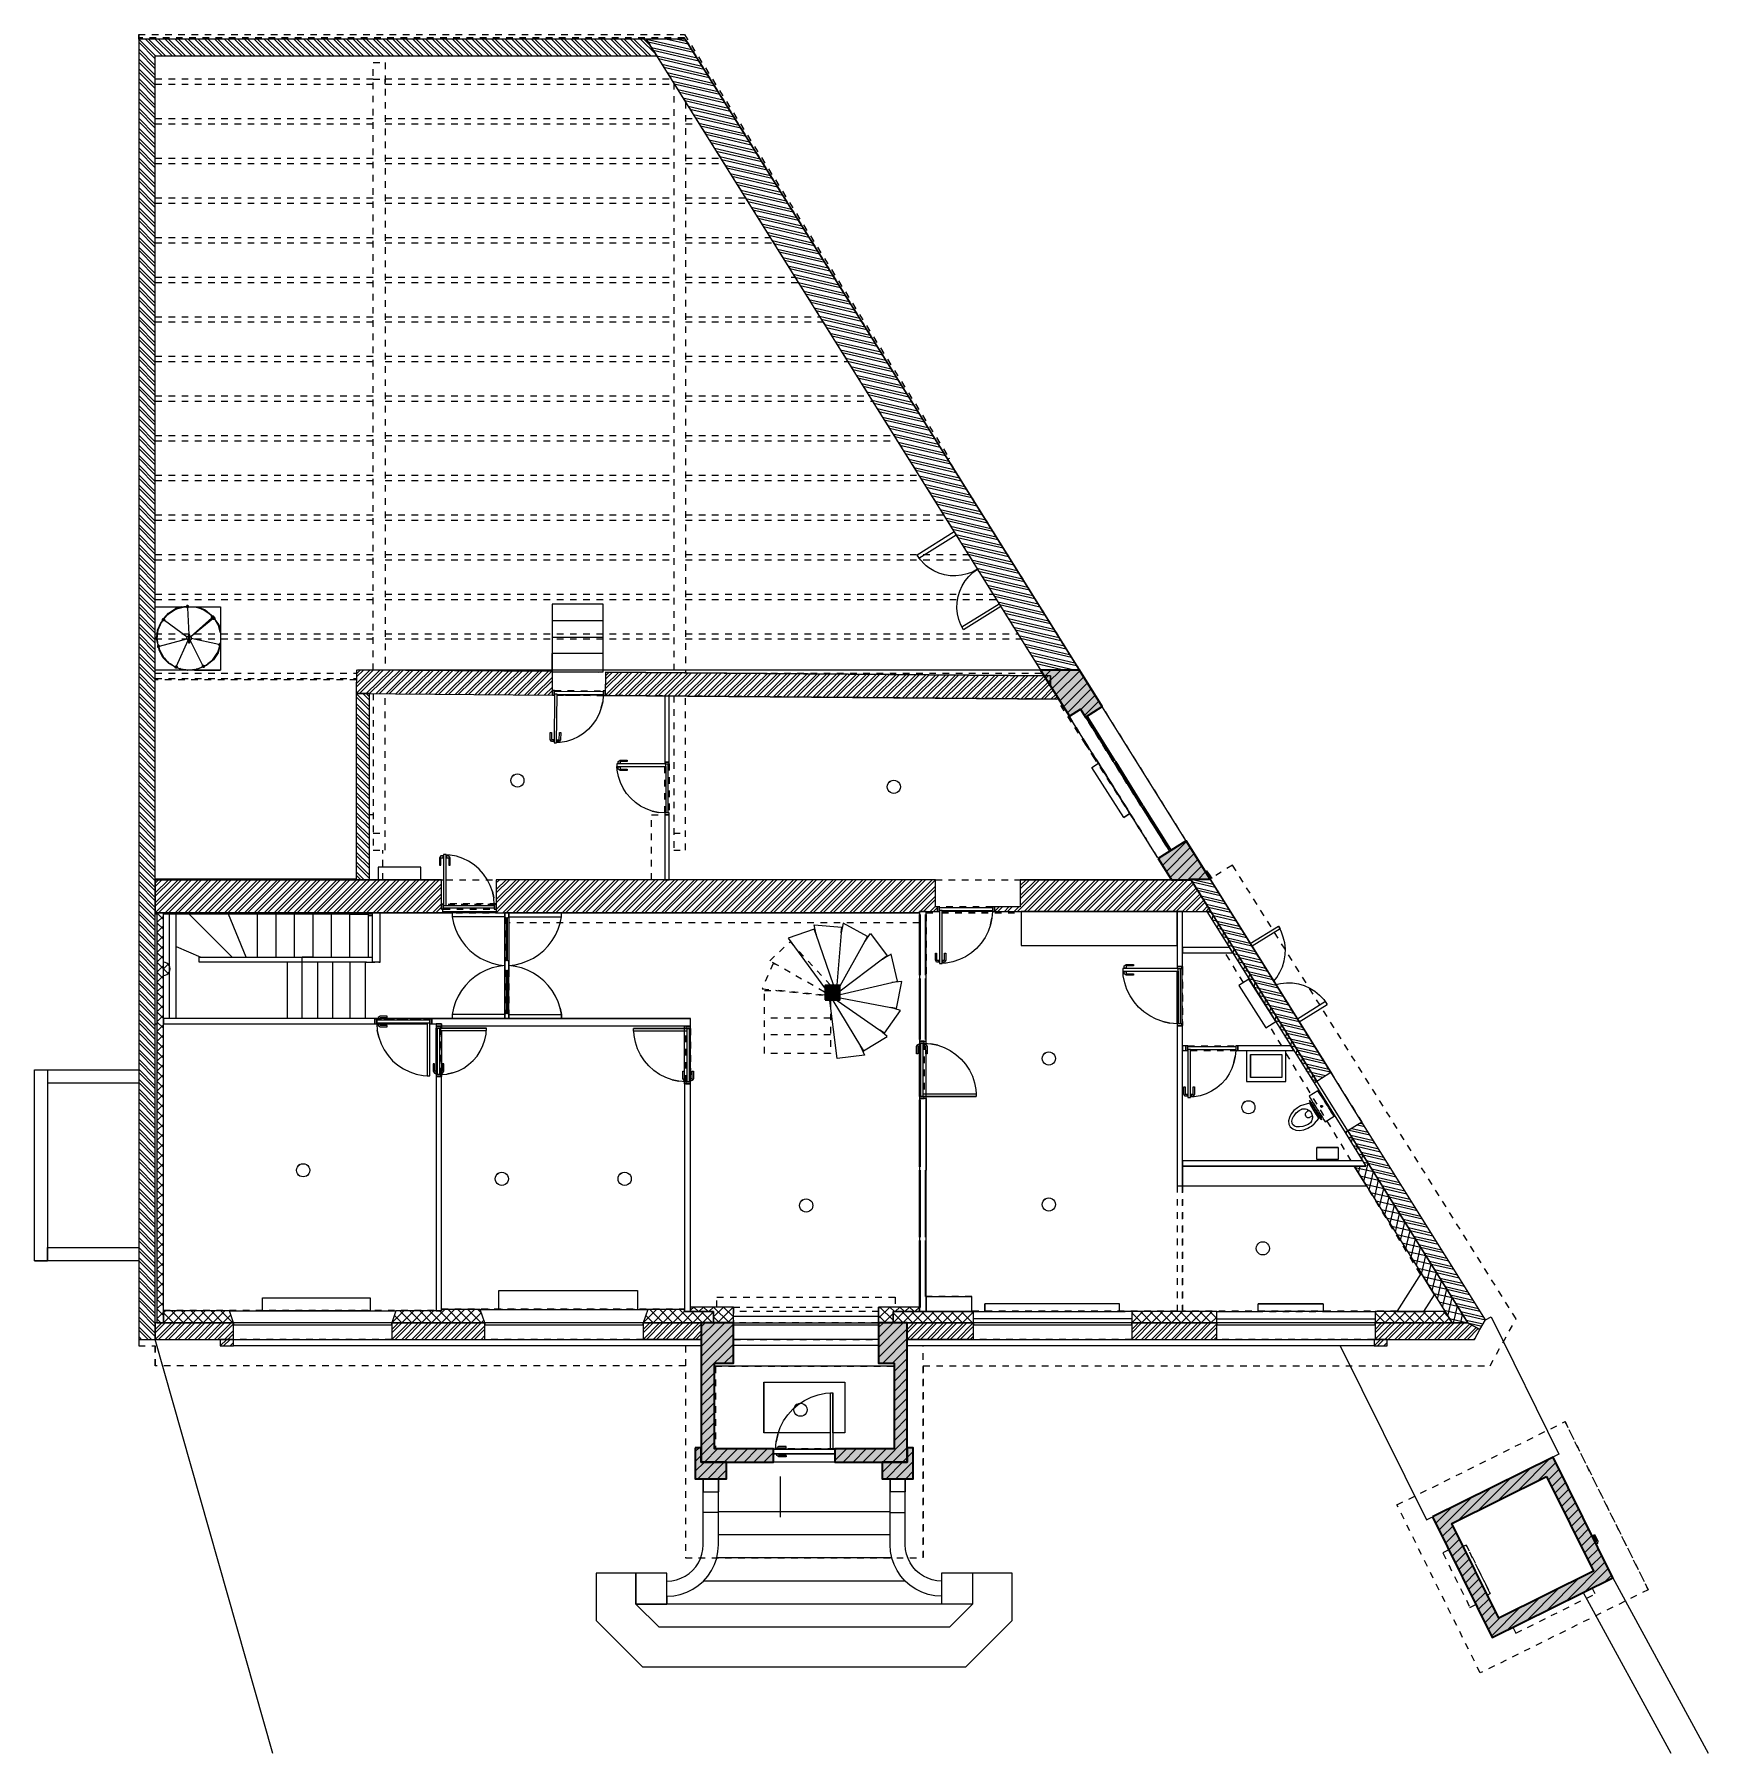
# Model space of a CAD drawing. Header units: metres. Extents: x -0.4 to 25, y -4 to 22.1.
import ezdxf

# ---------------------------------------------------------------- set-up
doc = ezdxf.new("R2010")
doc.units = ezdxf.units.M
doc.linetypes.add('DASH', pattern=[0.2, 0.1, -0.1])
for name, color, linetype in [('01_DALLE_EXT-F', 7, 'CONTINUOUS'), ('01_DALLE_INT-F', 7, 'CONTINUOUS'), ('02_MURS_MAISON-F', 7, 'CONTINUOUS'), ('02_MURS_MAISON-R', 7, 'CONTINUOUS'), ('02_MURS_MAISON-S', 7, 'CONTINUOUS'), ('02_MURS_MAISON-S-SH', 7, 'CONTINUOUS'), ('04_MENUISERIE-F', 7, 'CONTINUOUS'), ('04_MENUISERIE-R', 7, 'CONTINUOUS'), ('04_MENUISERIE-S', 7, 'CONTINUOUS'), ('06_CLOISON-F', 7, 'CONTINUOUS'), ('06_CLOISON-R', 7, 'CONTINUOUS'), ('06_CLOISON-S', 7, 'CONTINUOUS'), ('07_DOUBLAGE-F', 7, 'CONTINUOUS'), ('07_DOUBLAGE-R', 7, 'CONTINUOUS'), ('07_DOUBLAGE-S', 7, 'CONTINUOUS'), ('07_DOUBLAGE-S-SH', 7, 'CONTINUOUS'), ('08_MEUBLES___SANITAIRE-F', 7, 'CONTINUOUS'), ('08_MEUBLES___SANITAIRE-S', 7, 'CONTINUOUS'), ('11_PLAFOND-R', 7, 'CONTINUOUS'), ('22_COUVERTURE-R', 7, 'CONTINUOUS'), ('23_TN-F', 7, 'CONTINUOUS'), ('LAYER0-F', 7, 'CONTINUOUS'), ('LAYER0-R', 7, 'CONTINUOUS'), ('Z_01_TOITURE-R', 7, 'CONTINUOUS'), ('Z_02_R_0-F', 7, 'CONTINUOUS'), ('Z_02_R_0-R', 7, 'CONTINUOUS'), ('Z_02_R_0-S', 7, 'CONTINUOUS'), ('Z_02_R_0-S-SF', 7, 'CONTINUOUS'), ('Z_02_R_0-S-SH', 7, 'CONTINUOUS'), ('Z_03_R-1-F', 7, 'CONTINUOUS'), ('Z_04_EXT_-F', 7, 'CONTINUOUS'), ('Z_04_EXT_-R', 7, 'CONTINUOUS'), ('Z_04_EXT_-S', 7, 'CONTINUOUS'), ('Z_04_EXT_-S-SF', 7, 'CONTINUOUS'), ('Z_04_EXT_-S-SH', 7, 'CONTINUOUS'), ('Z_1_R+1-R', 7, 'CONTINUOUS')]:
    doc.layers.add(name, color=color, linetype=linetype)
pattern_1 = [(45, (0, 0), (-0.07499985, 0.07499985), [])]

msp = doc.modelspace()

# ---------------------------------------------------------------- hatches: boundary and pattern name
at = {"layer": '02_MURS_MAISON-S-SH', "lineweight": 18}
h = msp.add_hatch(dxfattribs=at)
h.set_pattern_fill('NEN metselwerk van baksteen (arcering)', color=256, style=0, pattern_type=2)
h.set_pattern_definition([(-45, (1.18835, 22.00709), (0.07499985, 0.07499985), []), (-45, (1.18835, 21.95709), (0.07499985, 0.07499985), [])])
h.paths.add_polyline_path([(1.188, 22.007), (1.188, 2.316), (1.438, 2.316), (1.438, 21.751), (9.035, 21.751), (8.875, 22.007)], flags=16)
h = msp.add_hatch(dxfattribs=at)
h.set_pattern_fill('NEN metselwerk van baksteen (arcering)', color=256, style=0, pattern_type=2)
h.set_pattern_definition([(-13, (8.87529, 22.00709), (0.0238596, 0.1033473), []), (-13, (8.90178, 21.96469), (0.0238596, 0.1033473), [])])
h.paths.add_polyline_path([(8.875, 22.007), (14.846, 12.451), (15.436, 12.451), (9.465, 22.007)], flags=16)
h = msp.add_hatch(dxfattribs=at)
h.set_pattern_fill('NEN metselwerk van baksteen (arcering)', color=256, style=0, pattern_type=2)
h.set_pattern_definition([(44.5316, (4.48357, 12.09691), (-0.0743843, 0.0756104), []), (44.5316, (4.53357, 12.0965), (-0.0743843, 0.0756104), [])])
h.paths.add_polyline_path([(4.484, 12.097), (7.453, 12.073), (7.456, 12.427), (4.486, 12.451)], flags=16)
h = msp.add_hatch(dxfattribs=at)
h.set_pattern_fill('NEN metselwerk van baksteen (arcering)', color=256, style=0, pattern_type=2)
h.set_pattern_definition([(44.5316, (8.25344, 12.06609), (-0.0743843, 0.0756104), []), (44.5316, (8.30344, 12.06569), (-0.0743843, 0.0756104), [])])
h.paths.add_polyline_path([(8.253, 12.066), (15.122, 12.01), (14.997, 12.211), (14.998, 12.366), (8.256, 12.421)], flags=16)
h = msp.add_hatch(dxfattribs=at)
h.set_pattern_fill('NEN metselwerk van baksteen (arcering)', color=256, style=0, pattern_type=2)
h.set_pattern_definition([(-45, (4.48356, 12.09528), (0.075, 0.075), []), (-45, (4.48356, 12.04528), (0.075, 0.075), [])])
h.paths.add_polyline_path([(4.484, 12.095), (4.484, 9.276), (4.684, 9.276), (4.684, 12.095)], flags=16)
h = msp.add_hatch(dxfattribs=at)
h.set_pattern_fill('NEN metselwerk van baksteen (arcering)', color=256, style=0, pattern_type=2)
h.set_pattern_definition([(45, (1.43835, 8.77637), (-0.0749998, 0.0749999), []), (45, (1.48835, 8.77637), (-0.0749998, 0.0749999), [])])
h.paths.add_polyline_path([(1.438, 8.776), (4.684, 8.776), (5.794, 8.776), (5.794, 8.831), (5.774, 8.831), (5.774, 9.276), (4.684, 9.276), (1.438, 9.276)], flags=16)
h = msp.add_hatch(dxfattribs=at)
h.set_pattern_fill('NEN metselwerk van baksteen (arcering)', color=256, style=0, pattern_type=2)
h.set_pattern_definition([(225, (13.25356, 9.27637), (0.0749998, -0.0749999), []), (225, (13.20356, 9.27637), (0.0749998, -0.0749999), [])])
h.paths.add_polyline_path([(6.604, 8.776), (6.794, 8.776), (13.014, 8.776), (13.014, 8.796), (13.284, 8.796), (13.284, 8.866), (13.254, 8.866), (13.254, 9.276), (6.604, 9.276)], flags=16)
h = msp.add_hatch(dxfattribs=at)
h.set_pattern_fill('NEN metselwerk van baksteen (arcering)', color=256, style=0, pattern_type=2)
h.set_pattern_definition([(45, (14.14856, 8.79637), (-0.075, 0.075), []), (45, (14.19856, 8.79637), (-0.075, 0.075), [])])
h.paths.add_polyline_path([(14.149, 8.866), (14.149, 8.796), (17.425, 8.796), (17.125, 9.276), (14.539, 9.276), (14.539, 8.866)], flags=16)
h = msp.add_hatch(dxfattribs=at)
h.set_pattern_fill('NEN metselwerk van baksteen (arcering)', color=256, style=0, pattern_type=2)
h.set_pattern_definition([(-13, (17.11887, 9.28637), (0.0238596, 0.1033473), []), (-13, (17.14537, 9.24396), (0.0238596, 0.1033473), [])])
h.paths.add_polyline_path([(17.119, 9.286), (19.03, 6.228), (19.242, 6.36), (17.414, 9.286)], flags=16)
h = msp.add_hatch(dxfattribs=at)
h.set_pattern_fill('NEN metselwerk van baksteen (arcering)', color=256, style=0, pattern_type=2)
h.set_pattern_definition([(167, (21.58319, 2.61374), (-0.0238596, -0.1033473), []), (167, (21.55669, 2.65614), (-0.0238596, -0.1033473), [])])
h.paths.add_polyline_path([(19.502, 5.473), (21.318, 2.566), (21.501, 2.465), (21.583, 2.614), (19.714, 5.606)], flags=16)
h = msp.add_hatch(dxfattribs=at)
h.set_pattern_fill('NEN metselwerk van baksteen (arcering)', color=256, style=0, pattern_type=2)
h.set_pattern_definition([(45, (1.43835, 2.31637), (-0.075, 0.075), []), (45, (1.48835, 2.31637), (-0.075, 0.075), [])])
h.paths.add_polyline_path([(1.438, 2.316), (2.624, 2.316), (2.624, 2.566), (1.438, 2.566)], flags=16)
h = msp.add_hatch(dxfattribs=at)
h.set_pattern_fill('NEN metselwerk van baksteen (arcering)', color=256, style=0, pattern_type=2)
h.set_pattern_definition([(45, (5.02315, 2.31637), (-0.075, 0.075), []), (45, (5.07315, 2.31637), (-0.075, 0.075), [])])
h.paths.add_polyline_path([(5.023, 2.566), (5.023, 2.316), (6.429, 2.316), (6.429, 2.566)], flags=16)
h = msp.add_hatch(dxfattribs=at)
h.set_pattern_fill('NEN metselwerk van baksteen (arcering)', color=256, style=0, pattern_type=2)
h.set_pattern_definition([(45, (8.82815, 2.31637), (-0.075, 0.075), []), (45, (8.87815, 2.31637), (-0.075, 0.075), [])])
h.paths.add_polyline_path([(8.828, 2.566), (8.828, 2.316), (9.708, 2.316), (9.708, 2.566)], flags=16)
h = msp.add_hatch(dxfattribs=at)
h.set_pattern_fill('NEN metselwerk van baksteen (arcering)', color=256, style=0, pattern_type=2)
h.set_pattern_definition([(45, (12.82835, 2.31637), (-0.075, 0.075), []), (45, (12.87835, 2.31637), (-0.075, 0.075), [])])
h.paths.add_polyline_path([(12.828, 2.566), (12.828, 2.316), (13.829, 2.316), (13.829, 2.566)], flags=16)
h = msp.add_hatch(dxfattribs=at)
h.set_pattern_fill('NEN metselwerk van baksteen (arcering)', color=256, style=0, pattern_type=2)
h.set_pattern_definition([(45, (16.22774, 2.31637), (-0.075, 0.075), []), (45, (16.27774, 2.31637), (-0.075, 0.075), [])])
h.paths.add_polyline_path([(16.228, 2.566), (16.228, 2.316), (17.514, 2.316), (17.514, 2.566)], flags=16)
h = msp.add_hatch(dxfattribs=at)
h.set_pattern_fill('NEN metselwerk van baksteen (arcering)', color=256, style=0, pattern_type=2)
h.set_pattern_definition([(45, (19.91274, 2.31637), (-0.075, 0.075), []), (45, (19.96274, 2.31637), (-0.075, 0.075), [])])
h.paths.add_polyline_path([(19.913, 2.566), (19.913, 2.316), (21.418, 2.316), (21.501, 2.465), (21.318, 2.566)], flags=16)
h = msp.add_hatch(dxfattribs=at)
h.set_pattern_fill('NEN metselwerk van baksteen (arcering)', color=256, style=0, pattern_type=2)
h.set_pattern_definition([(45, (2.42396, 2.21637), (-0.075, 0.075), []), (45, (2.47396, 2.21637), (-0.075, 0.075), [])])
h.paths.add_polyline_path([(2.424, 2.216), (2.624, 2.216), (2.624, 2.316), (2.424, 2.316)], flags=16)
h = msp.add_hatch(dxfattribs=at)
h.set_pattern_fill('NEN metselwerk van baksteen (arcering)', color=256, style=0, pattern_type=2)
h.set_pattern_definition([(45, (19.89754, 2.21637), (-0.075, 0.075), []), (45, (19.94754, 2.21637), (-0.075, 0.075), [])])
h.paths.add_polyline_path([(19.898, 2.316), (19.898, 2.216), (20.098, 2.216), (20.098, 2.316)], flags=16)
at = {"layer": '07_DOUBLAGE-S-SH', "lineweight": 18}
h = msp.add_hatch(dxfattribs=at)
h.set_pattern_fill('NEN loofhout', color=256, style=0, pattern_type=2)
h.set_pattern_definition([(-45, (1.46356, 8.77637), (0.0749998, 0.0749999), []), (45, (1.46356, 8.77637), (-0.0749998, 0.0749998), [])])
h.paths.add_polyline_path([(1.464, 8.776), (1.464, 2.566), (1.564, 2.566), (1.564, 8.776)], flags=16)
h = msp.add_hatch(dxfattribs=at)
h.set_pattern_fill('NEN loofhout', color=256, style=0, pattern_type=2)
h.set_pattern_definition([(-13, (17.3661, 8.79637), (0.0238596, 0.1033473), []), (77, (17.3661, 8.79637), (-0.1033473, 0.0238596), [])])
h.paths.add_polyline_path([(17.366, 8.796), (18.988, 6.201), (19.03, 6.228), (17.425, 8.796)], flags=16)
h = msp.add_hatch(dxfattribs=at)
h.set_pattern_fill('NEN loofhout', color=256, style=0, pattern_type=2)
h.set_pattern_definition([(167, (21.31799, 2.56637), (-0.0238596, -0.1033473), []), (257, (21.31799, 2.56637), (0.1033473, -0.0238596), [])])
h.paths.add_polyline_path([(19.459, 5.447), (19.775, 4.941), (19.596, 4.941), (21.08, 2.566), (21.318, 2.566), (19.502, 5.473)], flags=16)
h = msp.add_hatch(dxfattribs=at)
h.set_pattern_fill('NEN loofhout', color=256, style=0, pattern_type=2)
h.set_pattern_definition([(45, (1.56356, 2.56637), (-0.075, 0.075), []), (135, (1.56356, 2.56637), (-0.075, -0.075), [])])
h.paths.add_polyline_path([(1.564, 2.746), (1.564, 2.566), (2.624, 2.566), (2.564, 2.746)], flags=16)
h = msp.add_hatch(dxfattribs=at)
h.set_pattern_fill('NEN loofhout', color=256, style=0, pattern_type=2)
h.set_pattern_definition([(45, (5.02315, 2.56637), (-0.075, 0.075), []), (135, (5.02315, 2.56637), (-0.075, -0.075), [])])
h.paths.add_polyline_path([(5.023, 2.566), (6.429, 2.566), (6.359, 2.766), (5.774, 2.766), (5.774, 2.746), (5.084, 2.746)], flags=16)
h = msp.add_hatch(dxfattribs=at)
h.set_pattern_fill('NEN loofhout', color=256, style=0, pattern_type=2)
h.set_pattern_definition([(45, (8.82815, 2.56637), (-0.075, 0.075), []), (135, (8.82815, 2.56637), (-0.075, -0.075), [])])
h.paths.add_polyline_path([(8.828, 2.566), (9.893, 2.566), (9.893, 2.736), (9.454, 2.736), (9.454, 2.766), (8.899, 2.766)], flags=16)
h = msp.add_hatch(dxfattribs=at)
h.set_pattern_fill('NEN loofhout', color=256, style=0, pattern_type=2)
h.set_pattern_definition([(225, (10.19356, 2.80637), (0.075, -0.075), []), (315, (10.19356, 2.80637), (0.075, 0.075), [])])
h.paths.add_polyline_path([(9.544, 2.806), (9.544, 2.736), (9.893, 2.736), (9.893, 2.566), (10.194, 2.566), (10.194, 2.806)], flags=16)
h = msp.add_hatch(dxfattribs=at)
h.set_pattern_fill('NEN loofhout', color=256, style=0, pattern_type=2)
h.set_pattern_definition([(-135, (13.01356, 2.80637), (0.075, -0.075), []), (-45, (13.01356, 2.80637), (0.075, 0.075), [])])
h.paths.add_polyline_path([(12.394, 2.566), (12.613, 2.566), (12.613, 2.736), (13.014, 2.736), (13.014, 2.806), (12.394, 2.806)], flags=16)
h = msp.add_hatch(dxfattribs=at)
h.set_pattern_fill('NEN loofhout', color=256, style=0, pattern_type=2)
h.set_pattern_definition([(45, (12.61315, 2.56637), (-0.075, 0.075), []), (135, (12.61315, 2.56637), (-0.075, -0.075), [])])
h.paths.add_polyline_path([(12.613, 2.736), (12.613, 2.566), (13.829, 2.566), (13.829, 2.736)], flags=16)
h = msp.add_hatch(dxfattribs=at)
h.set_pattern_fill('NEN loofhout', color=256, style=0, pattern_type=2)
h.set_pattern_definition([(45, (16.22774, 2.56637), (-0.075, 0.075), []), (135, (16.22774, 2.56637), (-0.075, -0.075), [])])
h.paths.add_polyline_path([(16.228, 2.736), (16.228, 2.566), (17.514, 2.566), (17.514, 2.736)], flags=16)
h = msp.add_hatch(dxfattribs=at)
h.set_pattern_fill('NEN loofhout', color=256, style=0, pattern_type=2)
h.set_pattern_definition([(45, (19.91274, 2.56637), (-0.075, 0.075), []), (135, (19.91274, 2.56637), (-0.075, -0.075), [])])
h.paths.add_polyline_path([(19.913, 2.736), (19.913, 2.566), (21.08, 2.566), (20.974, 2.736)], flags=16)
at = {"layer": 'Z_02_R_0-S-SF', "true_color": 0xf4f4f4}
for points in [[(14.846, 12.451), (15.283, 11.753), (15.453, 11.859), (15.527, 11.74), (15.781, 11.899), (15.436, 12.451)], [(16.628, 9.6), (16.824, 9.286), (16.83, 9.276), (17.125, 9.276), (17.119, 9.286), (17.414, 9.286), (17.052, 9.865)], [(11.584, 7.456), (11.804, 7.456), (11.804, 7.676), (11.584, 7.676)]]:
    msp.add_hatch(color=7, dxfattribs=at).paths.add_polyline_path(points, flags=16)
at = {"layer": 'Z_02_R_0-S-SH', "lineweight": 18, "true_color": 0x6e6e6e}
h = msp.add_hatch(dxfattribs=at)
h.set_pattern_fill('Skalp default', color=8, style=0, pattern_type=2)
h.set_pattern_definition(pattern_1)
h.paths.add_polyline_path([(14.846, 12.451), (15.283, 11.753), (15.453, 11.859), (15.527, 11.74), (15.781, 11.899), (15.436, 12.451)], flags=16)
h = msp.add_hatch(dxfattribs=at)
h.set_pattern_fill('Skalp default', color=8, style=0, pattern_type=2)
h.set_pattern_definition(pattern_1)
h.paths.add_polyline_path([(16.628, 9.6), (16.824, 9.286), (16.83, 9.276), (17.125, 9.276), (17.119, 9.286), (17.414, 9.286), (17.052, 9.865)], flags=16)
h = msp.add_hatch(dxfattribs=at)
h.set_pattern_fill('Skalp default', color=8, style=0, pattern_type=2)
h.set_pattern_definition(pattern_1)
h.paths.add_polyline_path([(11.584, 7.456), (11.804, 7.456), (11.804, 7.676), (11.584, 7.676)], flags=16)
at = {"layer": 'Z_04_EXT_-S-SF', "true_color": 0xf4f4f4}
for points in [[(9.708, 0.656), (9.708, 0.456), (10.803, 0.456), (10.803, 0.656), (9.908, 0.656), (9.908, 1.956), (10.194, 1.956), (10.194, 2.566), (9.708, 2.566), (9.708, 2.316)], [(11.733, 0.656), (11.733, 0.456), (12.828, 0.456), (12.828, 0.656), (12.828, 2.316), (12.828, 2.566), (12.394, 2.566), (12.394, 1.956), (12.628, 1.956), (12.628, 0.656)], [(9.618, 0.676), (9.618, 0.206), (10.088, 0.206), (10.088, 0.456), (9.708, 0.456), (9.708, 0.676)], [(12.448, 0.456), (12.448, 0.206), (12.918, 0.206), (12.918, 0.676), (12.828, 0.676), (12.828, 0.456)]]:
    msp.add_hatch(color=7, dxfattribs=at).paths.add_polyline_path(points, flags=16)
h = msp.add_hatch(color=7, dxfattribs=at)
h.paths.add_polyline_path([(20.78, -0.372), (21.686, -2.2), (23.514, -1.294), (22.608, 0.534)], flags=16)
h.paths.add_polyline_path([(22.509, 0.239), (23.219, -1.195), (21.785, -1.905), (21.075, -0.471)])
at = {"layer": 'Z_04_EXT_-S-SH', "lineweight": 18, "true_color": 0x6e6e6e}
h = msp.add_hatch(dxfattribs=at)
h.set_pattern_fill('Skalp default', color=8, style=0, pattern_type=2)
h.set_pattern_definition(pattern_1)
h.paths.add_polyline_path([(9.708, 0.656), (9.708, 0.456), (10.803, 0.456), (10.803, 0.656), (9.908, 0.656), (9.908, 1.956), (10.194, 1.956), (10.194, 2.566), (9.708, 2.566), (9.708, 2.316)], flags=16)
h = msp.add_hatch(dxfattribs=at)
h.set_pattern_fill('Skalp default', color=8, style=0, pattern_type=2)
h.set_pattern_definition(pattern_1)
h.paths.add_polyline_path([(11.733, 0.656), (11.733, 0.456), (12.828, 0.456), (12.828, 0.656), (12.828, 2.316), (12.828, 2.566), (12.394, 2.566), (12.394, 1.956), (12.628, 1.956), (12.628, 0.656)], flags=16)
h = msp.add_hatch(dxfattribs=at)
h.set_pattern_fill('Skalp default', color=8, style=0, pattern_type=2)
h.set_pattern_definition(pattern_1)
h.paths.add_polyline_path([(9.618, 0.676), (9.618, 0.206), (10.088, 0.206), (10.088, 0.456), (9.708, 0.456), (9.708, 0.676)], flags=16)
h = msp.add_hatch(dxfattribs=at)
h.set_pattern_fill('Skalp default', color=8, style=0, pattern_type=2)
h.set_pattern_definition(pattern_1)
h.paths.add_polyline_path([(12.448, 0.456), (12.448, 0.206), (12.918, 0.206), (12.918, 0.676), (12.828, 0.676), (12.828, 0.456)], flags=16)
h = msp.add_hatch(dxfattribs=at)
h.set_pattern_fill('Skalp default', color=8, style=0, pattern_type=2)
h.set_pattern_definition(pattern_1)
h.paths.add_polyline_path([(20.78, -0.372), (21.686, -2.2), (23.514, -1.294), (22.608, 0.534)], flags=16)
h.paths.add_polyline_path([(22.509, 0.239), (23.219, -1.195), (21.785, -1.905), (21.075, -0.471)])

# ---------------------------------------------------------------- linework, layer by layer
at = {"layer": '01_DALLE_EXT-F', "color": 7}
for points in [[(7.453, 12.073), (7.453, 12.073)], [(8.223, 12.067), (7.874, 12.07), (7.654, 12.071), (7.523, 12.072)], [(16.624, 9.607), (15.726, 11.043), (15.287, 11.745)], [(5.793, 8.776), (5.934, 8.776)]]:
    msp.add_lwpolyline(points, dxfattribs=at)
at = {"layer": '01_DALLE_INT-F', "color": 7}
for points in [[(1.952, 8.756), (2.604, 8.104)], [(2.817, 8.104), (2.547, 8.756)], [(2.988, 8.104), (2.988, 8.756)], [(3.268, 8.104), (3.268, 8.756)], [(3.548, 8.104), (3.548, 8.756)], [(3.828, 8.104), (3.828, 8.756)], [(4.108, 8.104), (4.108, 8.756)], [(4.388, 8.104), (4.388, 8.756)], [(4.668, 8.104), (4.668, 8.756)], [(5.793, 8.796), (6.603, 8.796)], [(14.118, 8.796), (13.353, 8.796)], [(1.758, 7.176), (1.758, 8.265)], [(1.758, 8.265), (2.131, 8.104)], [(4.639, 8.026), (4.623, 8.026)], [(4.843, 8.026), (4.763, 8.026)], [(16.913, 7.096), (16.913, 7.891)], [(16.993, 7.066), (16.993, 7.961)], [(1.438, 7.096), (1.463, 7.096)], [(4.793, 7.176), (4.763, 7.176)], [(5.629, 7.176), (5.593, 7.176)], [(5.694, 6.996), (5.694, 7.031)], [(5.774, 7.061), (5.774, 7.031)], [(9.453, 7.021), (9.453, 7.066)], [(9.543, 7.051), (9.543, 7.066)], [(18.359, 7.098), (18.357, 7.096), (18.356, 7.096)], [(9.543, 7.016), (9.543, 7.021)], [(13.014, 6.781), (13.014, 6.801)], [(13.113, 6.774), (13.113, 6.831)], [(13.014, 5.996), (13.014, 6.751)], [(13.113, 6.036), (13.113, 6.641)], [(9.453, 6.186), (9.453, 6.216)], [(13.113, 5.966), (13.113, 5.996)], [(13.014, 2.806), (13.014, 3.815)], [(10.193, 2.666), (12.394, 2.666)], [(10.202, 2.566), (12.385, 2.566)]]:
    msp.add_lwpolyline(points, dxfattribs=at)
at = {"layer": '02_MURS_MAISON-F', "color": 7}
for points in [[(14.836, 12.451), (4.5, 12.451)], [(4.486, 12.095), (4.486, 12.097)], [(8.223, 12.071), (7.874, 12.071)], [(17.048, 9.872), (15.786, 11.891)], [(4.483, 9.286), (1.438, 9.286)], [(1.463, 8.756), (1.438, 8.756)], [(1.648, 8.756), (1.563, 8.756)], [(4.724, 8.756), (1.758, 8.756)], [(4.388, 8.756), (4.668, 8.756)], [(-0.392, 3.506), (-0.392, 6.396)], [(-0.392, 6.396), (1.188, 6.396)], [(-0.192, 6.396), (-0.192, 3.506)], [(19.714, 5.606), (19.242, 6.36)], [(1.188, 6.196), (-0.192, 6.196)], [(-0.192, 3.706), (1.188, 3.706)], [(-0.192, 3.506), (-0.192, 3.706)], [(1.188, 3.506), (-0.392, 3.506)], [(-0.392, 3.506), (-0.192, 3.506)], [(2.624, 2.316), (5.023, 2.316)], [(9.699, 2.216), (2.624, 2.216)], [(6.429, 2.316), (8.828, 2.316)], [(19.897, 2.216), (12.837, 2.216)], [(13.828, 2.316), (16.228, 2.316)], [(17.513, 2.316), (19.897, 2.316)]]:
    msp.add_lwpolyline(points, dxfattribs=at)
at = {"layer": '02_MURS_MAISON-R', "color": 7, "linetype": 'DASH'}
for points in [[(7.457, 12.427), (8.256, 12.421)], [(7.453, 12.073), (7.453, 12.073)], [(7.524, 12.072), (8.224, 12.066)], [(4.74, 10.259), (4.684, 10.259)], [(8.954, 9.276), (8.954, 10.259)], [(8.954, 10.259), (9.154, 10.259)], [(4.884, 9.276), (4.884, 9.724)], [(17.753, 9.498), (17.438, 9.301), (17.426, 9.294), (17.421, 9.291)], [(22.047, 2.626), (17.753, 9.498)], [(1.439, 9.286), (4.484, 9.286)], [(5.774, 9.276), (5.804, 9.276)], [(5.844, 9.276), (6.604, 9.276)], [(13.254, 9.276), (14.539, 9.276)], [(5.774, 8.911), (5.804, 8.911)], [(6.604, 8.911), (5.844, 8.911)], [(14.119, 8.866), (13.314, 8.866)], [(5.794, 8.776), (6.604, 8.776)], [(13.014, 8.626), (6.794, 8.626)], [(13.354, 8.796), (14.119, 8.796)], [(19.242, 6.36), (19.714, 5.606)], [(21.654, 1.916), (22.047, 2.626)], [(1.188, 2.316), (1.188, 2.216)], [(1.188, 2.216), (1.439, 2.216)], [(1.439, 1.916), (1.439, 2.316)], [(1.439, 2.216), (1.439, 1.916)], [(5.023, 2.316), (2.624, 2.316)], [(9.7, 2.216), (2.624, 2.216)], [(8.828, 2.316), (6.429, 2.316)], [(10.202, 2.316), (12.385, 2.316)], [(19.898, 2.216), (12.837, 2.216)], [(16.228, 2.316), (13.829, 2.316)], [(19.898, 2.316), (17.514, 2.316)], [(9.468, 1.916), (1.439, 1.916)], [(13.068, 1.916), (21.654, 1.916)]]:
    msp.add_lwpolyline(points, dxfattribs=at)
at = {"layer": '02_MURS_MAISON-S', "lineweight": 0}
for points in [[(1.188, 22.007), (1.188, 2.316), (1.438, 2.316), (1.438, 21.751), (9.035, 21.751), (8.875, 22.007)], [(8.875, 22.007), (14.846, 12.451), (15.436, 12.451), (9.465, 22.007)], [(4.484, 12.097), (7.453, 12.073), (7.456, 12.427), (4.486, 12.451)], [(8.253, 12.066), (15.122, 12.01), (14.997, 12.211), (14.998, 12.366), (8.256, 12.421)], [(4.484, 12.095), (4.484, 9.276), (4.684, 9.276), (4.684, 12.095)], [(1.438, 8.776), (4.684, 8.776), (5.794, 8.776), (5.794, 8.831), (5.774, 8.831), (5.774, 9.276), (4.684, 9.276), (1.438, 9.276)], [(6.604, 8.776), (6.794, 8.776), (13.014, 8.776), (13.014, 8.796), (13.284, 8.796), (13.284, 8.866), (13.254, 8.866), (13.254, 9.276), (6.604, 9.276)], [(14.149, 8.866), (14.149, 8.796), (17.425, 8.796), (17.125, 9.276), (14.539, 9.276), (14.539, 8.866)], [(17.119, 9.286), (19.03, 6.228), (19.242, 6.36), (17.414, 9.286)], [(19.502, 5.473), (21.318, 2.566), (21.501, 2.465), (21.583, 2.614), (19.714, 5.606)], [(1.438, 2.316), (2.624, 2.316), (2.624, 2.566), (1.438, 2.566)], [(5.023, 2.566), (5.023, 2.316), (6.429, 2.316), (6.429, 2.566)], [(8.828, 2.566), (8.828, 2.316), (9.708, 2.316), (9.708, 2.566)], [(12.828, 2.566), (12.828, 2.316), (13.829, 2.316), (13.829, 2.566)], [(16.228, 2.566), (16.228, 2.316), (17.514, 2.316), (17.514, 2.566)], [(19.913, 2.566), (19.913, 2.316), (21.418, 2.316), (21.501, 2.465), (21.318, 2.566)], [(2.424, 2.216), (2.624, 2.216), (2.624, 2.316), (2.424, 2.316)], [(19.898, 2.316), (19.898, 2.216), (20.098, 2.216), (20.098, 2.316)]]:
    msp.add_lwpolyline(points, close=True, dxfattribs=at)
at = {"layer": '04_MENUISERIE-F', "color": 7}
for points in [[(13.54, 14.542), (12.976, 14.189)], [(13.003, 14.147), (13.567, 14.499)], [(12.976, 14.189), (13.003, 14.147)], [(13.892, 13.978), (13.816, 13.936), (13.735, 13.906), (13.65, 13.886), (13.563, 13.877), (13.476, 13.88), (13.39, 13.894), (13.307, 13.919), (13.228, 13.954), (13.154, 14), (13.115, 14.032), (13.087, 14.055), (13.027, 14.119), (12.976, 14.189)], [(13.681, 13.061), (13.64, 13.138), (13.609, 13.219), (13.589, 13.304), (13.58, 13.39), (13.583, 13.477), (13.597, 13.563), (13.622, 13.646), (13.658, 13.726), (13.703, 13.8), (13.759, 13.867), (13.822, 13.927), (13.892, 13.978)], [(13.654, 13.104), (14.219, 13.456)], [(14.245, 13.414), (13.681, 13.061)], [(13.681, 13.061), (13.654, 13.104)], [(8.224, 12.121), (7.484, 12.127)], [(8.223, 12.066), (8.215, 11.971), (8.194, 11.878), (8.161, 11.788), (8.117, 11.703), (8.063, 11.625), (7.998, 11.554), (7.925, 11.493), (7.845, 11.441), (7.758, 11.4), (7.667, 11.37), (7.573, 11.353), (7.518, 11.35)], [(7.524, 12.087), (8.223, 12.081)], [(8.194, 11.878), (8.215, 11.971)], [(15.537, 11.723), (15.948, 11.066)], [(15.562, 11.739), (15.973, 11.082)], [(7.438, 11.368), (7.418, 11.398), (7.419, 11.508)], [(7.419, 11.508), (7.439, 11.508)], [(7.439, 11.508), (7.438, 11.398)], [(7.558, 11.397), (7.559, 11.507)], [(7.579, 11.506), (7.578, 11.396), (7.558, 11.367)], [(7.559, 11.507), (7.579, 11.506)], [(7.438, 11.398), (7.468, 11.398), (7.478, 11.397)], [(7.478, 11.367), (7.468, 11.367), (7.438, 11.368)], [(7.468, 11.367), (7.468, 11.398)], [(7.518, 11.397), (7.528, 11.397), (7.558, 11.397)], [(7.558, 11.367), (7.528, 11.367), (7.518, 11.367)], [(7.528, 11.397), (7.528, 11.367)], [(15.958, 11.049), (16.366, 10.396)], [(15.984, 11.065), (16.392, 10.412)], [(16.377, 10.379), (16.787, 9.722)], [(16.402, 10.395), (16.813, 9.738)], [(5.763, 9.636), (5.743, 9.606), (5.743, 9.496)], [(5.804, 9.636), (5.763, 9.636)], [(5.793, 9.636), (5.793, 9.606)], [(6.573, 8.901), (6.565, 9), (6.544, 9.098), (6.511, 9.191), (6.466, 9.28), (6.41, 9.362), (6.344, 9.436), (6.268, 9.501), (6.185, 9.556), (6.095, 9.599), (6.001, 9.631), (5.903, 9.65), (5.843, 9.654)], [(5.884, 9.636), (5.843, 9.636)], [(5.854, 9.606), (5.854, 9.636)], [(5.903, 9.496), (5.903, 9.606), (5.884, 9.636)], [(5.743, 9.496), (5.763, 9.496)], [(5.763, 9.496), (5.763, 9.606)], [(5.763, 9.606), (5.804, 9.606)], [(5.843, 9.606), (5.884, 9.606)], [(5.884, 9.606), (5.884, 9.496)], [(5.884, 9.496), (5.903, 9.496)], [(5.843, 8.886), (6.573, 8.886)], [(6.544, 9.098), (6.565, 9)], [(6.573, 8.846), (5.804, 8.846)], [(14.118, 8.851), (13.314, 8.851)], [(13.353, 8.811), (14.118, 8.811)], [(14.118, 8.796), (14.11, 8.693), (14.088, 8.591), (14.053, 8.493), (14.006, 8.4), (13.948, 8.314), (13.878, 8.236), (13.799, 8.169), (13.712, 8.111), (13.619, 8.066), (13.52, 8.033), (13.417, 8.013), (13.353, 8.009)], [(14.088, 8.591), (14.11, 8.693)], [(18.023, 8.31), (18.448, 8.575)], [(18.474, 8.533), (18.05, 8.268)], [(18.378, 7.742), (18.424, 7.798), (18.472, 7.876), (18.51, 7.959), (18.536, 8.047), (18.551, 8.137), (18.554, 8.229), (18.544, 8.32), (18.532, 8.371), (18.523, 8.409), (18.491, 8.495), (18.448, 8.575)], [(18.448, 8.575), (18.474, 8.533)], [(13.273, 8.026), (13.253, 8.056), (13.253, 8.166)], [(13.253, 8.166), (13.273, 8.166)], [(13.273, 8.166), (13.273, 8.056)], [(13.394, 8.056), (13.394, 8.166)], [(13.394, 8.166), (13.413, 8.166)], [(13.413, 8.166), (13.413, 8.056), (13.394, 8.026)], [(13.273, 8.056), (13.314, 8.056)], [(13.314, 8.026), (13.273, 8.026)], [(13.303, 8.026), (13.303, 8.056)], [(13.353, 8.056), (13.394, 8.056)], [(13.394, 8.026), (13.353, 8.026)], [(13.363, 8.056), (13.363, 8.026)], [(16.913, 7.096), (16.806, 7.105), (16.7, 7.128), (16.599, 7.164), (16.502, 7.213), (16.413, 7.274), (16.332, 7.346), (16.262, 7.427), (16.203, 7.518), (16.155, 7.615), (16.121, 7.717), (16.1, 7.823), (16.096, 7.891)], [(16.113, 7.971), (16.143, 7.991), (16.253, 7.991)], [(16.113, 7.931), (16.113, 7.971)], [(16.113, 7.941), (16.143, 7.941)], [(16.113, 7.851), (16.113, 7.891)], [(16.143, 7.881), (16.113, 7.881)], [(16.253, 7.831), (16.143, 7.831), (16.113, 7.851)], [(16.253, 7.971), (16.143, 7.971)], [(16.143, 7.971), (16.143, 7.931)], [(16.143, 7.891), (16.143, 7.851)], [(16.143, 7.851), (16.253, 7.851)], [(16.253, 7.991), (16.253, 7.971)], [(16.253, 7.851), (16.253, 7.831)], [(16.928, 7.891), (16.928, 7.096)], [(16.968, 7.096), (16.968, 7.931)], [(18.411, 7.691), (18.48, 7.707), (18.571, 7.717), (18.663, 7.714), (18.753, 7.699), (18.841, 7.673), (18.924, 7.635), (19.002, 7.587), (19.073, 7.529), (19.136, 7.462), (19.189, 7.388)], [(19.163, 7.43), (18.739, 7.165)], [(18.765, 7.123), (19.189, 7.388)], [(19.189, 7.388), (19.163, 7.43)], [(4.793, 7.096), (4.802, 6.993), (4.824, 6.891), (4.858, 6.793), (4.906, 6.7), (4.964, 6.614), (5.034, 6.536), (5.113, 6.469), (5.2, 6.411), (5.293, 6.366), (5.392, 6.333), (5.494, 6.313), (5.558, 6.309)], [(4.953, 7.211), (4.843, 7.211), (4.813, 7.191)], [(4.813, 7.191), (4.813, 7.151)], [(4.843, 7.161), (4.813, 7.161)], [(4.813, 7.111), (4.813, 7.071)], [(4.813, 7.101), (4.843, 7.101)], [(4.813, 7.071), (4.843, 7.051), (4.953, 7.051)], [(4.843, 7.151), (4.843, 7.191)], [(4.843, 7.191), (4.953, 7.191)], [(4.843, 7.071), (4.843, 7.111)], [(4.953, 7.071), (4.843, 7.071)], [(4.953, 7.191), (4.953, 7.211)], [(4.953, 7.051), (4.953, 7.071)], [(5.558, 7.111), (5.558, 6.306)], [(5.599, 6.306), (5.599, 7.096)], [(6.453, 7.031), (5.763, 7.031)], [(5.774, 7.031), (6.453, 7.031)], [(6.453, 6.991), (6.453, 7.031)], [(16.7, 7.128), (16.806, 7.105)], [(4.824, 6.891), (4.802, 6.993)], [(5.748, 6.991), (6.453, 6.991)], [(5.763, 6.326), (5.854, 6.334), (5.943, 6.353), (6.029, 6.383), (6.11, 6.424), (6.185, 6.476), (6.252, 6.537), (6.312, 6.606), (6.362, 6.682), (6.401, 6.764), (6.43, 6.851), (6.448, 6.94), (6.451, 6.991)], [(8.683, 6.981), (8.683, 7.021)], [(8.683, 7.021), (9.474, 7.021)], [(9.453, 7.021), (8.683, 7.021)], [(9.489, 6.981), (8.683, 6.981)], [(9.474, 6.216), (9.37, 6.225), (9.268, 6.246), (9.17, 6.281), (9.077, 6.328), (8.991, 6.387), (8.914, 6.457), (8.846, 6.535), (8.789, 6.623), (8.743, 6.716), (8.71, 6.815), (8.69, 6.917), (8.686, 6.981)], [(12.968, 6.641), (12.968, 6.751), (12.988, 6.781)], [(12.988, 6.781), (13.029, 6.781)], [(13.018, 6.751), (13.018, 6.781)], [(13.068, 6.781), (13.109, 6.781)], [(13.078, 6.781), (13.078, 6.751)], [(13.083, 6.801), (13.187, 6.793), (13.289, 6.771), (13.387, 6.736), (13.48, 6.689), (13.565, 6.63), (13.643, 6.561), (13.711, 6.482), (13.768, 6.395), (13.814, 6.301), (13.847, 6.202), (13.867, 6.1), (13.871, 6.036)], [(13.109, 6.781), (13.113, 6.774), (13.128, 6.751), (13.128, 6.641)], [(13.289, 6.771), (13.187, 6.793)], [(12.988, 6.641), (12.968, 6.641)], [(13.029, 6.751), (12.988, 6.751)], [(12.988, 6.751), (12.988, 6.641)], [(13.109, 6.751), (13.068, 6.751)], [(13.109, 6.641), (13.109, 6.751)], [(13.128, 6.641), (13.109, 6.641)], [(17.803, 6.746), (17.078, 6.746)], [(17.118, 6.706), (17.803, 6.706)], [(17.803, 6.691), (17.796, 6.598), (17.776, 6.507), (17.745, 6.419), (17.702, 6.335), (17.65, 6.258), (17.587, 6.188), (17.516, 6.127), (17.437, 6.076), (17.353, 6.035), (17.264, 6.005), (17.172, 5.987), (17.118, 5.984)], [(17.776, 6.507), (17.796, 6.598)], [(5.558, 6.306), (5.599, 6.306)], [(5.668, 6.486), (5.648, 6.486)], [(5.648, 6.486), (5.648, 6.376), (5.668, 6.346)], [(5.668, 6.376), (5.668, 6.486)], [(5.709, 6.376), (5.668, 6.376)], [(5.668, 6.346), (5.709, 6.346)], [(5.698, 6.376), (5.698, 6.346)], [(5.789, 6.376), (5.748, 6.376)], [(5.748, 6.346), (5.789, 6.346)], [(5.759, 6.346), (5.759, 6.376)], [(5.789, 6.346), (5.808, 6.376), (5.808, 6.486)], [(5.808, 6.486), (5.789, 6.486)], [(5.789, 6.486), (5.789, 6.376)], [(5.943, 6.353), (5.854, 6.334)], [(9.448, 6.236), (9.428, 6.266), (9.428, 6.376)], [(9.428, 6.376), (9.448, 6.376)], [(9.448, 6.376), (9.448, 6.266)], [(9.448, 6.266), (9.489, 6.266)], [(9.478, 6.236), (9.478, 6.266)], [(9.528, 6.266), (9.569, 6.266)], [(9.538, 6.266), (9.538, 6.236)], [(9.569, 6.266), (9.569, 6.376)], [(9.569, 6.376), (9.588, 6.376)], [(9.588, 6.376), (9.588, 6.266), (9.569, 6.236)], [(9.268, 6.246), (9.37, 6.225)], [(9.489, 6.236), (9.448, 6.236)], [(9.569, 6.236), (9.528, 6.236)], [(13.068, 6.036), (13.873, 6.036)], [(13.873, 5.996), (13.083, 5.996)], [(13.113, 5.996), (13.873, 5.996)], [(13.873, 6.036), (13.873, 5.996)], [(17.038, 6.001), (17.018, 6.031), (17.018, 6.141)], [(17.018, 6.141), (17.038, 6.141)], [(17.038, 6.141), (17.038, 6.031)], [(17.038, 6.031), (17.078, 6.031)], [(17.078, 6.001), (17.038, 6.001)], [(17.068, 6.001), (17.068, 6.031)], [(17.118, 6.031), (17.158, 6.031)], [(17.158, 6.001), (17.118, 6.001)], [(17.128, 6.031), (17.128, 6.001)], [(17.158, 6.031), (17.158, 6.141)], [(17.158, 6.141), (17.178, 6.141)], [(17.178, 6.141), (17.178, 6.031), (17.158, 6.001)], [(10.833, 0.651), (10.842, 0.764), (10.866, 0.874), (10.903, 0.98), (10.954, 1.08), (11.018, 1.173), (11.093, 1.257), (11.178, 1.331), (11.272, 1.392), (11.373, 1.442), (11.48, 1.478), (11.591, 1.499), (11.663, 1.504)], [(11.663, 0.651), (11.663, 1.506)], [(11.663, 1.506), (11.703, 1.506)], [(11.703, 1.506), (11.703, 0.651)], [(11.703, 0.901), (11.703, 1.506)], [(10.866, 0.874), (10.842, 0.764)], [(10.993, 0.696), (10.883, 0.696), (10.853, 0.676)], [(10.853, 0.676), (10.853, 0.651)], [(10.853, 0.556), (10.853, 0.581)], [(10.993, 0.536), (10.883, 0.536), (10.853, 0.556)], [(10.883, 0.651), (10.883, 0.676)], [(10.883, 0.676), (10.993, 0.676)], [(10.883, 0.581), (10.883, 0.556)], [(10.883, 0.556), (10.993, 0.556)], [(10.993, 0.556), (10.883, 0.556)], [(10.993, 0.676), (10.993, 0.696)], [(10.993, 0.556), (10.993, 0.536)], [(23.22, -0.647), (23.238, -0.639)], [(23.269, -0.746), (23.22, -0.647)], [(23.238, -0.639), (23.287, -0.737), (23.283, -0.773)], [(23.255, -0.753), (23.269, -0.746)], [(23.283, -0.773), (23.269, -0.78)]]:
    msp.add_lwpolyline(points, dxfattribs=at)
at = {"layer": '04_MENUISERIE-R', "color": 7, "linetype": 'DASH'}
for points in [[(7.484, 12.142), (8.224, 12.136)], [(15.948, 11.066), (15.537, 11.723)], [(15.973, 11.082), (15.563, 11.739)], [(15.565, 11.718), (15.564, 11.719)], [(15.555, 11.712), (15.554, 11.713)], [(15.946, 11.087), (15.946, 11.086)], [(15.955, 11.093), (15.956, 11.093)], [(16.366, 10.396), (15.958, 11.049)], [(15.976, 11.038), (15.975, 11.039)], [(16.392, 10.412), (15.984, 11.065)], [(15.986, 11.044), (15.986, 11.045)], [(16.364, 10.418), (16.364, 10.417)], [(16.373, 10.423), (16.374, 10.423)], [(16.377, 10.379), (16.787, 9.723)], [(16.395, 10.369), (16.394, 10.369)], [(16.813, 9.738), (16.402, 10.395)], [(16.404, 10.374), (16.404, 10.375)], [(16.785, 9.744), (16.785, 9.743)], [(16.795, 9.75), (16.796, 9.749)], [(6.574, 8.901), (5.844, 8.901)], [(5.804, 8.831), (6.574, 8.831)], [(16.914, 7.096), (16.914, 7.891)], [(16.984, 7.931), (16.984, 7.096)], [(5.599, 7.166), (4.794, 7.166)], [(5.764, 6.326), (5.764, 7.031)], [(9.474, 6.216), (9.474, 7.021)], [(13.084, 6.801), (13.084, 5.996)], [(21.293, -0.799), (21.256, -0.817)], [(21.657, -1.533), (21.293, -0.799)], [(21.293, -0.799), (21.657, -1.533)], [(21.633, -1.484), (21.475, -1.166)], [(21.62, -1.552), (21.657, -1.533)]]:
    msp.add_lwpolyline(points, dxfattribs=at)
at = {"layer": '04_MENUISERIE-S', "lineweight": 0}
for points in [[(7.454, 12.073), (7.484, 12.072), (7.484, 12.142), (7.454, 12.143)], [(7.478, 11.347), (7.518, 11.347), (7.524, 12.087), (7.484, 12.087)], [(8.223, 12.066), (8.253, 12.066), (8.254, 12.136), (8.224, 12.136)], [(15.527, 11.74), (15.537, 11.723), (15.554, 11.713), (15.946, 11.086), (15.948, 11.066), (15.958, 11.049), (15.975, 11.039), (16.364, 10.417), (16.366, 10.397), (16.377, 10.38), (16.394, 10.369), (16.785, 9.743), (16.787, 9.723), (16.798, 9.706), (16.823, 9.722), (16.813, 9.738), (16.796, 9.749), (16.404, 10.375), (16.402, 10.396), (16.392, 10.412), (16.374, 10.423), (15.986, 11.045), (15.984, 11.065), (15.973, 11.082), (15.956, 11.093), (15.564, 11.719), (15.563, 11.739), (15.552, 11.756)], [(5.804, 8.886), (5.844, 8.886), (5.844, 9.656), (5.804, 9.656)], [(5.774, 8.831), (5.804, 8.831), (5.804, 8.901), (5.774, 8.901)], [(6.574, 8.831), (6.604, 8.831), (6.604, 8.901), (6.574, 8.901)], [(13.284, 8.796), (13.314, 8.796), (13.314, 8.866), (13.284, 8.866)], [(14.119, 8.796), (14.149, 8.796), (14.149, 8.866), (14.119, 8.866)], [(13.314, 8.006), (13.354, 8.006), (13.354, 8.811), (13.314, 8.811)], [(16.094, 7.931), (16.094, 7.891), (16.929, 7.891), (16.929, 7.931)], [(16.914, 7.961), (16.914, 7.931), (16.984, 7.931), (16.984, 7.961)], [(4.764, 7.166), (4.764, 7.096), (4.794, 7.096), (4.794, 7.166)], [(4.794, 7.151), (4.794, 7.111), (5.599, 7.111), (5.599, 7.151)], [(5.599, 7.166), (5.599, 7.096), (5.629, 7.096), (5.629, 7.166)], [(5.694, 7.031), (5.764, 7.031), (5.764, 7.061), (5.694, 7.061)], [(5.709, 6.326), (5.749, 6.326), (5.749, 7.031), (5.709, 7.031)], [(9.474, 7.021), (9.544, 7.021), (9.544, 7.051), (9.474, 7.051)], [(16.914, 7.096), (16.914, 7.066), (16.984, 7.066), (16.984, 7.096)], [(9.489, 6.216), (9.529, 6.216), (9.529, 7.021), (9.489, 7.021)], [(13.014, 6.801), (13.084, 6.801), (13.084, 6.831), (13.014, 6.831)], [(13.029, 5.996), (13.069, 5.996), (13.069, 6.801), (13.029, 6.801)], [(17.049, 6.761), (17.049, 6.691), (17.079, 6.691), (17.079, 6.761)], [(17.079, 6.706), (17.079, 5.981), (17.119, 5.981), (17.119, 6.706)], [(17.804, 6.761), (17.804, 6.691), (17.834, 6.691), (17.834, 6.761)], [(5.694, 6.296), (5.764, 6.296), (5.764, 6.326), (5.694, 6.326)], [(9.474, 6.186), (9.544, 6.186), (9.544, 6.216), (9.474, 6.216)], [(13.014, 5.966), (13.084, 5.966), (13.084, 5.996), (13.014, 5.996)], [(18.988, 6.201), (19.459, 5.447), (19.502, 5.473), (19.03, 6.228)], [(2.624, 2.566), (2.624, 2.536), (5.023, 2.536), (5.023, 2.566)], [(6.429, 2.566), (6.429, 2.536), (8.828, 2.536), (8.828, 2.566)], [(13.829, 2.566), (13.829, 2.536), (16.228, 2.536), (16.228, 2.566)], [(17.514, 2.566), (17.514, 2.536), (19.913, 2.536), (19.913, 2.566)], [(10.803, 0.651), (10.803, 0.581), (11.733, 0.581), (11.733, 0.651)]]:
    msp.add_lwpolyline(points, close=True, dxfattribs=at)
at = {"layer": '06_CLOISON-F', "color": 7}
for points in [[(9.154, 10.289), (9.058, 10.296), (8.965, 10.316), (8.875, 10.348), (8.79, 10.392), (8.711, 10.446), (8.64, 10.51), (8.577, 10.582), (8.525, 10.662), (8.483, 10.748), (8.453, 10.839), (8.434, 10.933), (8.431, 10.989)], [(8.448, 11.069), (8.478, 11.089), (8.588, 11.089)], [(8.448, 11.029), (8.448, 11.069)], [(8.448, 11.039), (8.478, 11.039)], [(8.448, 10.949), (8.448, 10.989)], [(8.478, 10.979), (8.448, 10.979)], [(8.588, 10.929), (8.478, 10.929), (8.448, 10.949)], [(8.588, 11.069), (8.478, 11.069)], [(8.478, 11.069), (8.478, 11.029)], [(8.478, 10.989), (8.478, 10.949)], [(8.478, 10.949), (8.588, 10.949)], [(8.588, 11.089), (8.588, 11.069)], [(8.588, 10.949), (8.588, 10.929)], [(9.169, 10.989), (9.169, 10.289)], [(9.208, 10.289), (9.208, 11.029)], [(8.965, 10.316), (9.058, 10.296)], [(6.603, 8.776), (5.934, 8.776)], [(5.934, 8.776), (5.934, 8.716), (5.954, 8.621), (5.985, 8.528), (6.026, 8.439), (6.077, 8.355), (6.136, 8.277), (6.204, 8.207), (6.28, 8.144), (6.362, 8.091), (6.449, 8.047), (6.541, 8.013), (6.636, 7.989), (6.733, 7.976)], [(6.733, 8.716), (5.934, 8.716)], [(6.733, 8.046), (6.733, 8.706)], [(6.793, 7.976), (6.891, 7.989), (6.986, 8.013), (7.078, 8.047), (7.165, 8.091), (7.247, 8.144), (7.322, 8.207), (7.391, 8.277), (7.45, 8.355), (7.501, 8.439), (7.542, 8.528), (7.573, 8.621), (7.593, 8.716), (7.59, 8.776)], [(6.793, 8.716), (7.593, 8.716)], [(6.793, 8.706), (6.793, 8.046)], [(13.014, 7.829), (13.014, 8.751)], [(13.113, 7.829), (13.113, 8.751)], [(6.733, 7.976), (6.636, 7.963), (6.541, 7.94), (6.449, 7.906), (6.362, 7.862), (6.28, 7.808), (6.204, 7.746), (6.136, 7.675), (6.077, 7.598), (6.026, 7.514), (5.985, 7.425), (5.954, 7.332), (5.934, 7.236), (5.934, 7.176)], [(6.733, 7.246), (6.733, 7.906)], [(7.593, 7.176), (7.593, 7.236), (7.573, 7.332), (7.542, 7.425), (7.501, 7.514), (7.45, 7.598), (7.391, 7.675), (7.322, 7.746), (7.247, 7.808), (7.165, 7.862), (7.078, 7.906), (6.986, 7.94), (6.891, 7.963), (6.793, 7.976)], [(6.793, 7.246), (6.793, 7.906)], [(13.014, 6.856), (13.014, 7.779)], [(13.113, 6.856), (13.113, 7.779)], [(7.573, 7.332), (7.593, 7.236)], [(6.733, 7.236), (5.934, 7.236)], [(6.793, 7.236), (7.593, 7.236)], [(7.593, 7.236), (7.59, 7.176)], [(13.014, 4.928), (13.014, 5.941)], [(13.014, 3.865), (13.014, 4.878)], [(13.113, 3.865), (13.113, 4.878)], [(13.113, 2.966), (13.113, 3.815)]]:
    msp.add_lwpolyline(points, dxfattribs=at)
at = {"layer": '06_CLOISON-R', "color": 7, "linetype": 'DASH'}
for points in [[(9.154, 10.289), (9.154, 10.989)], [(9.224, 11.029), (9.224, 10.289)], [(6.734, 8.706), (6.734, 8.046)], [(6.794, 8.706), (6.794, 8.046)], [(13.014, 8.751), (13.014, 7.829)], [(13.114, 8.751), (13.114, 7.829)], [(6.734, 7.906), (6.734, 7.246)], [(6.794, 7.906), (6.794, 7.246)], [(16.994, 7.066), (16.994, 7.931)], [(16.994, 7.931), (16.994, 7.071)], [(13.014, 7.779), (13.014, 6.856)], [(13.114, 6.856), (13.114, 7.779)], [(4.764, 7.176), (5.629, 7.176)], [(5.774, 6.296), (5.774, 7.061)], [(9.454, 6.186), (9.454, 7.066)], [(13.014, 6.801), (13.014, 5.996)], [(13.114, 5.966), (13.114, 5.996)], [(13.014, 5.941), (13.014, 4.928)], [(13.014, 4.878), (13.014, 3.865)], [(13.114, 3.865), (13.114, 4.878)], [(16.914, 4.641), (16.914, 2.736)], [(16.994, 2.736), (16.994, 4.641)], [(16.994, 4.641), (16.994, 2.741)], [(13.014, 3.815), (13.014, 2.806)], [(13.114, 2.966), (13.114, 3.815)]]:
    msp.add_lwpolyline(points, dxfattribs=at)
at = {"layer": '06_CLOISON-S', "lineweight": 0}
for points in [[(9.154, 11.059), (9.224, 11.059), (9.224, 12.058), (9.154, 12.059)], [(8.429, 10.989), (9.169, 10.989), (9.169, 11.029), (8.429, 11.029)], [(9.154, 11.029), (9.224, 11.029), (9.224, 11.059), (9.154, 11.059)], [(9.154, 10.259), (9.224, 10.259), (9.224, 10.289), (9.154, 10.289)], [(9.154, 9.276), (9.224, 9.276), (9.224, 10.259), (9.154, 10.259)], [(6.734, 8.776), (6.734, 8.726), (6.734, 8.706), (6.754, 8.706), (6.754, 8.046), (6.734, 8.046), (6.734, 8.026), (6.734, 7.976), (6.734, 7.926), (6.734, 7.906), (6.754, 7.906), (6.754, 7.246), (6.734, 7.246), (6.734, 7.226), (6.734, 7.176), (6.794, 7.176), (6.794, 7.226), (6.794, 7.246), (6.774, 7.246), (6.774, 7.906), (6.794, 7.906), (6.794, 7.926), (6.794, 7.976), (6.794, 8.026), (6.794, 8.046), (6.774, 8.046), (6.774, 8.706), (6.794, 8.706), (6.794, 8.726), (6.794, 8.776)], [(13.014, 6.831), (13.114, 6.831), (13.114, 6.856), (13.104, 6.856), (13.104, 7.779), (13.114, 7.779), (13.114, 7.829), (13.104, 7.829), (13.104, 8.751), (13.114, 8.751), (13.114, 8.796), (13.014, 8.796), (13.014, 8.751), (13.024, 8.751), (13.024, 7.829), (13.014, 7.829), (13.014, 7.779), (13.024, 7.779), (13.024, 6.856), (13.014, 6.856)], [(14.554, 8.281), (16.914, 8.281), (16.914, 8.796), (14.554, 8.796)], [(16.914, 7.961), (16.994, 7.961), (16.994, 8.796), (16.914, 8.796)], [(16.994, 8.251), (16.994, 8.171), (17.757, 8.171), (17.707, 8.251)], [(1.564, 7.176), (1.564, 7.096), (4.764, 7.096), (4.764, 7.176)], [(5.629, 7.176), (5.629, 7.096), (5.774, 7.096), (5.774, 7.066), (9.544, 7.066), (9.544, 7.176), (6.794, 7.176), (6.734, 7.176)], [(5.694, 7.061), (5.774, 7.061), (5.774, 7.096), (5.694, 7.096)], [(16.914, 4.641), (16.994, 4.641), (16.994, 7.066), (16.914, 7.066)], [(16.994, 6.691), (17.049, 6.691), (17.049, 6.761), (16.994, 6.761)], [(17.834, 6.761), (17.834, 6.691), (18.681, 6.691), (18.638, 6.761)], [(5.694, 6.296), (5.694, 2.746), (5.774, 2.746), (5.774, 6.296)], [(9.454, 6.186), (9.454, 2.736), (9.544, 2.736), (9.544, 6.186)], [(13.014, 2.736), (13.114, 2.736), (13.114, 2.801), (13.114, 2.966), (13.104, 2.966), (13.104, 3.815), (13.114, 3.815), (13.114, 3.865), (13.104, 3.865), (13.104, 4.878), (13.114, 4.878), (13.114, 4.928), (13.114, 5.941), (13.114, 5.966), (13.014, 5.966), (13.014, 5.941), (13.024, 5.941), (13.024, 4.928), (13.014, 4.928), (13.014, 4.878), (13.024, 4.878), (13.024, 3.865), (13.014, 3.865), (13.014, 3.815), (13.024, 3.815), (13.024, 2.801), (13.014, 2.801)], [(16.994, 5.021), (16.994, 4.941), (19.775, 4.941), (19.725, 5.021)], [(16.994, 4.941), (16.994, 4.641), (19.784, 4.641), (19.596, 4.941)]]:
    msp.add_lwpolyline(points, close=True, dxfattribs=at)
at = {"layer": '07_DOUBLAGE-F', "color": 7}
for points in [[(1.758, 8.756), (1.648, 8.756)], [(1.648, 8.756), (1.648, 7.176)], [(1.758, 8.265), (1.758, 8.756)], [(2.563, 2.746), (3.063, 2.746)], [(4.694, 2.746), (5.083, 2.746)], [(6.359, 2.766), (8.899, 2.766)], [(13.828, 2.736), (14.003, 2.736)], [(16.228, 2.626), (13.828, 2.626)], [(16.228, 2.736), (16.044, 2.736)], [(17.513, 2.736), (18.143, 2.736)], [(17.513, 2.626), (19.913, 2.626)], [(19.124, 2.736), (19.913, 2.736)]]:
    msp.add_lwpolyline(points, dxfattribs=at)
at = {"layer": '07_DOUBLAGE-R', "color": 7, "linetype": 'DASH'}
for points in [[(9.944, 2.806), (9.944, 2.956)], [(9.944, 2.956), (12.644, 2.956)], [(12.644, 2.956), (12.644, 2.806)], [(2.564, 2.746), (5.084, 2.746)], [(8.899, 2.766), (6.359, 2.766)], [(10.194, 2.806), (12.394, 2.806)], [(12.394, 2.736), (10.194, 2.736)], [(13.829, 2.736), (16.228, 2.736)], [(17.514, 2.736), (19.913, 2.736)], [(12.385, 2.566), (10.202, 2.566)]]:
    msp.add_lwpolyline(points, dxfattribs=at)
at = {"layer": '07_DOUBLAGE-S', "lineweight": 0}
for points in [[(1.464, 8.776), (1.464, 2.566), (1.564, 2.566), (1.564, 8.776)], [(17.366, 8.796), (18.988, 6.201), (19.03, 6.228), (17.425, 8.796)], [(19.459, 5.447), (19.775, 4.941), (19.596, 4.941), (21.08, 2.566), (21.318, 2.566), (19.502, 5.473)], [(1.564, 2.746), (1.564, 2.566), (2.624, 2.566), (2.564, 2.746)], [(5.023, 2.566), (6.429, 2.566), (6.359, 2.766), (5.774, 2.766), (5.774, 2.746), (5.084, 2.746)], [(8.828, 2.566), (9.893, 2.566), (9.893, 2.736), (9.454, 2.736), (9.454, 2.766), (8.899, 2.766)], [(9.544, 2.806), (9.544, 2.736), (9.893, 2.736), (9.893, 2.566), (10.194, 2.566), (10.194, 2.806)], [(12.394, 2.566), (12.613, 2.566), (12.613, 2.736), (13.014, 2.736), (13.014, 2.806), (12.394, 2.806)], [(12.613, 2.736), (12.613, 2.566), (13.829, 2.566), (13.829, 2.736)], [(16.228, 2.736), (16.228, 2.566), (17.514, 2.566), (17.514, 2.736)], [(19.913, 2.736), (19.913, 2.566), (21.08, 2.566), (20.974, 2.736)]]:
    msp.add_lwpolyline(points, close=True, dxfattribs=at)
at = {"layer": '08_MEUBLES___SANITAIRE-F', "color": 7}
for points in [[(7.654, 12.071), (7.874, 12.071)], [(7.874, 12.071), (7.874, 12.07)], [(5.463, 9.466), (4.813, 9.466)], [(4.813, 9.466), (4.813, 9.276)], [(5.463, 9.276), (5.463, 9.466)], [(17.963, 6.691), (17.963, 6.221)], [(18.025, 6.283), (18.025, 6.629)], [(18.025, 6.629), (18.501, 6.629)], [(18.025, 6.629), (18.025, 6.283)], [(18.501, 6.629), (18.501, 6.283)], [(18.563, 6.221), (18.563, 6.691)], [(18.501, 6.283), (18.025, 6.283)], [(17.963, 6.221), (18.563, 6.221)], [(19.048, 6.082), (18.912, 5.997)], [(18.912, 5.997), (18.933, 5.965), (18.953, 5.933), (18.972, 5.902), (18.973, 5.9), (18.993, 5.868), (19.014, 5.836), (19.034, 5.803), (19.054, 5.771), (19.074, 5.738), (19.095, 5.706), (19.096, 5.704)], [(19.291, 5.694), (19.271, 5.726), (19.25, 5.758), (19.23, 5.791), (19.21, 5.823), (19.19, 5.856), (19.169, 5.888), (19.149, 5.921), (19.129, 5.953), (19.109, 5.985), (19.088, 6.018), (19.068, 6.05), (19.048, 6.082)], [(18.92, 5.892), (18.784, 5.851), (18.736, 5.824), (18.684, 5.78), (18.642, 5.731), (18.615, 5.678), (18.603, 5.625), (18.607, 5.576), (18.628, 5.535), (18.665, 5.504), (18.713, 5.486), (18.77, 5.481), (18.832, 5.491), (18.895, 5.513), (18.921, 5.528), (18.948, 5.543), (18.989, 5.58), (18.993, 5.585), (19.063, 5.662)], [(18.668, 5.566), (18.656, 5.59), (18.656, 5.591), (18.653, 5.622), (18.653, 5.622), (18.662, 5.66), (18.662, 5.661), (18.684, 5.703), (18.685, 5.703), (18.719, 5.745), (18.72, 5.745), (18.764, 5.782), (18.765, 5.783), (18.804, 5.804), (18.805, 5.805), (18.83, 5.808), (18.84, 5.808), (18.848, 5.807), (18.857, 5.807), (18.879, 5.801), (18.882, 5.8), (18.883, 5.8), (18.885, 5.799), (18.907, 5.787), (18.912, 5.783), (18.928, 5.77), (18.945, 5.749), (18.956, 5.724), (18.962, 5.703)], [(18.912, 5.783), (18.911, 5.782), (18.894, 5.771), (18.883, 5.765), (18.877, 5.761), (18.873, 5.758), (18.867, 5.753), (18.86, 5.743), (18.86, 5.741), (18.86, 5.741), (18.856, 5.732), (18.855, 5.723), (18.855, 5.719), (18.857, 5.707), (18.862, 5.696), (18.87, 5.687), (18.88, 5.679), (18.884, 5.678), (18.891, 5.675), (18.901, 5.674), (18.903, 5.674), (18.915, 5.676), (18.921, 5.678), (18.923, 5.679), (18.927, 5.681), (18.944, 5.692), (18.949, 5.695), (18.96, 5.702), (18.962, 5.703)], [(18.918, 5.931), (18.924, 5.935)], [(19.074, 5.68), (19.073, 5.681), (19.073, 5.682), (19.07, 5.687), (19.068, 5.69), (19.068, 5.691), (19.067, 5.692), (19.066, 5.693), (19.065, 5.695), (19.065, 5.695), (19.065, 5.695), (19.065, 5.696), (19.059, 5.705), (19.05, 5.72), (19.043, 5.73), (19.038, 5.739), (19.038, 5.739), (19.033, 5.747), (19.015, 5.776), (18.991, 5.814), (18.983, 5.827), (18.977, 5.835), (18.972, 5.844), (18.969, 5.849), (18.966, 5.854), (18.95, 5.879), (18.95, 5.879), (18.95, 5.88), (18.95, 5.88), (18.949, 5.881), (18.949, 5.881), (18.948, 5.882), (18.947, 5.884), (18.946, 5.885), (18.946, 5.886), (18.945, 5.887), (18.945, 5.887), (18.941, 5.893), (18.941, 5.893), (18.933, 5.906), (18.923, 5.923), (18.918, 5.931)], [(19.061, 5.666), (19.027, 5.72), (19.021, 5.728), (18.961, 5.825), (18.956, 5.833), (18.922, 5.887), (18.92, 5.892)], [(18.941, 5.893), (18.941, 5.893), (18.922, 5.887)], [(18.924, 5.935), (18.929, 5.927), (18.94, 5.91), (18.949, 5.896), (18.956, 5.885), (18.97, 5.862), (18.975, 5.854), (18.981, 5.844), (18.998, 5.818), (19.021, 5.78), (19.044, 5.743), (19.048, 5.738), (19.059, 5.72), (19.065, 5.71), (19.08, 5.687), (19.083, 5.681), (19.096, 5.661), (19.103, 5.649), (19.105, 5.647)], [(18.934, 5.889), (18.941, 5.893)], [(18.943, 5.875), (18.943, 5.875), (18.943, 5.875), (18.943, 5.876), (18.942, 5.877), (18.941, 5.878), (18.94, 5.88), (18.939, 5.881), (18.939, 5.882), (18.938, 5.883), (18.938, 5.883), (18.935, 5.889), (18.934, 5.889)], [(18.939, 5.882), (18.939, 5.881)], [(18.941, 5.893), (18.941, 5.893)], [(18.95, 5.879), (18.943, 5.875)], [(18.972, 5.902), (18.949, 5.896)], [(18.966, 5.854), (18.959, 5.85), (18.958, 5.849), (18.957, 5.849), (18.955, 5.848), (18.953, 5.846), (18.952, 5.846), (18.951, 5.845), (18.951, 5.845)], [(18.951, 5.845), (18.957, 5.834)], [(18.956, 5.833), (18.957, 5.834), (18.959, 5.835)], [(18.958, 5.849), (18.959, 5.85)], [(18.971, 5.831), (18.965, 5.839), (18.959, 5.85)], [(18.959, 5.835), (18.959, 5.835), (18.959, 5.836), (18.96, 5.836), (18.96, 5.836), (18.961, 5.836), (18.961, 5.837), (18.962, 5.837), (18.963, 5.838), (18.964, 5.838), (18.964, 5.839), (18.965, 5.839)], [(18.977, 5.835), (18.971, 5.831), (18.97, 5.831), (18.97, 5.831), (18.97, 5.83), (18.968, 5.829), (18.967, 5.829), (18.966, 5.828), (18.966, 5.828), (18.965, 5.827), (18.964, 5.827), (18.964, 5.827), (18.964, 5.827), (18.959, 5.835)], [(18.959, 5.835), (18.959, 5.835)], [(18.961, 5.825), (18.964, 5.827), (18.964, 5.827)], [(18.964, 5.839), (18.965, 5.839)], [(18.969, 5.818), (18.964, 5.827)], [(18.972, 5.844), (18.965, 5.839)], [(18.983, 5.827), (18.976, 5.822), (18.975, 5.822), (18.975, 5.822), (18.973, 5.82), (18.971, 5.819), (18.97, 5.819), (18.969, 5.818)], [(18.977, 5.866), (18.97, 5.862)], [(18.97, 5.862), (18.977, 5.866)], [(18.976, 5.822), (18.97, 5.831)], [(18.972, 5.903), (18.972, 5.902)], [(18.975, 5.822), (18.976, 5.822)], [(18.988, 5.849), (18.977, 5.866)], [(18.981, 5.844), (18.988, 5.849)], [(19.033, 5.747), (19.025, 5.743), (19.025, 5.742), (19.025, 5.742), (19.023, 5.741), (19.022, 5.741), (19.021, 5.74), (19.02, 5.739), (19.019, 5.739)], [(19.019, 5.739), (19.024, 5.73)], [(19.021, 5.728), (19.024, 5.73)], [(19.024, 5.73), (19.024, 5.73), (19.025, 5.731), (19.026, 5.731), (19.027, 5.732), (19.028, 5.732), (19.029, 5.733), (19.029, 5.733), (19.03, 5.734), (19.031, 5.734), (19.031, 5.734), (19.038, 5.739)], [(19.024, 5.73), (19.024, 5.73)], [(19.03, 5.722), (19.024, 5.73)], [(19.025, 5.743), (19.031, 5.734)], [(19.025, 5.742), (19.025, 5.743)], [(19.031, 5.734), (19.036, 5.726), (19.043, 5.715)], [(19.031, 5.734), (19.031, 5.734)], [(19.031, 5.734), (19.031, 5.734)], [(19.043, 5.73), (19.036, 5.726)], [(19.048, 5.738), (19.054, 5.742)], [(19.054, 5.742), (19.066, 5.724)], [(19.099, 5.833), (19.096, 5.834), (19.093, 5.836), (19.091, 5.839), (19.089, 5.842), (19.089, 5.845), (19.089, 5.849), (19.09, 5.852), (19.092, 5.855), (19.095, 5.857), (19.098, 5.858), (19.101, 5.859), (19.105, 5.859), (19.108, 5.857), (19.111, 5.855), (19.113, 5.853), (19.115, 5.85), (19.115, 5.846), (19.115, 5.843), (19.114, 5.839), (19.112, 5.837), (19.109, 5.834), (19.106, 5.833), (19.102, 5.833), (19.099, 5.833)], [(19.091, 5.839), (19.091, 5.839)], [(19.096, 5.834), (19.099, 5.833)], [(19.113, 5.853), (19.113, 5.853)], [(18.962, 5.703), (18.963, 5.698), (18.963, 5.691), (18.964, 5.671), (18.963, 5.666), (18.962, 5.664), (18.961, 5.657), (18.959, 5.644), (18.95, 5.623), (18.949, 5.62), (18.948, 5.618), (18.933, 5.597), (18.919, 5.585), (18.919, 5.584), (18.897, 5.572), (18.896, 5.572), (18.875, 5.56), (18.874, 5.559), (18.821, 5.54), (18.82, 5.54), (18.769, 5.532), (18.768, 5.532), (18.725, 5.535), (18.724, 5.535), (18.691, 5.547), (18.69, 5.548), (18.669, 5.566), (18.668, 5.566)], [(18.862, 5.696), (18.857, 5.707)], [(18.963, 5.698), (18.962, 5.703)], [(19.027, 5.72), (19.028, 5.721), (19.029, 5.721), (19.03, 5.722), (19.03, 5.722), (19.031, 5.722), (19.032, 5.723), (19.033, 5.724)], [(19.027, 5.72), (19.061, 5.666)], [(19.028, 5.721), (19.035, 5.71)], [(19.028, 5.721), (19.028, 5.721)], [(19.03, 5.722), (19.03, 5.722)], [(19.03, 5.722), (19.03, 5.722)], [(19.036, 5.726), (19.036, 5.726), (19.035, 5.725), (19.035, 5.725), (19.034, 5.724), (19.033, 5.724)], [(19.035, 5.71), (19.035, 5.71), (19.036, 5.711), (19.037, 5.712), (19.038, 5.712), (19.041, 5.714), (19.042, 5.715), (19.043, 5.715), (19.05, 5.72)], [(19.036, 5.726), (19.036, 5.726)], [(19.036, 5.726), (19.036, 5.726)], [(19.036, 5.726), (19.036, 5.726)], [(19.036, 5.726), (19.036, 5.726)], [(19.05, 5.72), (19.043, 5.715)], [(19.065, 5.696), (19.058, 5.691)], [(19.058, 5.691), (19.058, 5.691), (19.058, 5.691), (19.059, 5.69), (19.06, 5.689), (19.06, 5.688), (19.061, 5.686), (19.062, 5.685), (19.063, 5.683), (19.067, 5.677), (19.067, 5.677)], [(19.058, 5.691), (19.058, 5.691)], [(19.066, 5.724), (19.059, 5.72)], [(19.074, 5.68), (19.061, 5.666)], [(19.063, 5.662), (19.061, 5.666)], [(19.065, 5.695), (19.065, 5.695)], [(19.067, 5.677), (19.073, 5.681)], [(19.073, 5.681), (19.074, 5.68)], [(19.098, 5.642), (19.097, 5.645), (19.089, 5.656), (19.076, 5.677), (19.074, 5.68)], [(19.096, 5.704), (19.08, 5.687)], [(19.096, 5.704), (19.115, 5.674), (19.135, 5.641), (19.155, 5.609)], [(19.115, 5.674), (19.096, 5.704)], [(19.105, 5.647), (19.098, 5.642)], [(19.155, 5.609), (19.291, 5.694)], [(19.032, 5.221), (19.352, 5.221)], [(19.032, 5.041), (19.032, 5.221)], [(19.352, 5.221), (19.032, 5.221)], [(19.352, 5.221), (19.352, 5.041)], [(19.352, 5.041), (19.032, 5.041)], [(3.063, 2.746), (3.063, 2.946)], [(3.063, 2.946), (4.694, 2.946)], [(4.694, 2.946), (4.694, 2.746)], [(6.643, 2.766), (6.643, 3.056)], [(6.643, 3.056), (8.743, 3.056)], [(8.743, 3.056), (8.743, 2.766)], [(4.694, 2.746), (3.063, 2.746)], [(3.063, 2.746), (4.694, 2.746)], [(14.003, 2.856), (14.003, 2.736)], [(16.044, 2.856), (14.003, 2.856)], [(14.003, 2.736), (14.003, 2.856)], [(14.003, 2.736), (16.044, 2.736)], [(16.044, 2.736), (16.044, 2.856)], [(18.143, 2.856), (19.124, 2.856)], [(18.143, 2.736), (18.143, 2.856)], [(19.124, 2.856), (18.143, 2.856)], [(19.124, 2.736), (18.143, 2.736)], [(19.124, 2.856), (19.124, 2.736)]]:
    msp.add_lwpolyline(points, dxfattribs=at)
at = {"layer": '08_MEUBLES___SANITAIRE-S', "lineweight": 0}
for points in [[(17.849, 7.674), (18.256, 7.032), (18.408, 7.129), (18.001, 7.77)], [(20.24, 2.736), (20.65, 2.736), (20.815, 2.991), (20.609, 3.32)], [(13.114, 2.736), (13.804, 2.736), (13.804, 2.961), (13.114, 2.961)]]:
    msp.add_lwpolyline(points, close=True, dxfattribs=at)
at = {"layer": '11_PLAFOND-R', "color": 7, "linetype": 'DASH'}
for points in [[(16.45, 9.886), (15.669, 11.108), (15.529, 11.327), (15.093, 12.01)], [(15.529, 11.327), (15.669, 11.108)], [(6.853, 10.849), (6.874, 10.865), (6.898, 10.875), (6.924, 10.878), (6.949, 10.875), (6.973, 10.865), (6.994, 10.849), (7.01, 10.828), (7.02, 10.804), (7.023, 10.778), (7.02, 10.752), (7.01, 10.728), (6.994, 10.707), (6.973, 10.692), (6.949, 10.682), (6.924, 10.678), (6.898, 10.682), (6.874, 10.692), (6.853, 10.707), (6.837, 10.728), (6.827, 10.752), (6.824, 10.778), (6.827, 10.804), (6.837, 10.828), (6.853, 10.849)], [(6.874, 10.865), (6.853, 10.849)], [(12.553, 10.754), (12.574, 10.77), (12.598, 10.78), (12.624, 10.784), (12.65, 10.78), (12.674, 10.77), (12.695, 10.754), (12.71, 10.734), (12.72, 10.709), (12.724, 10.684), (12.72, 10.658), (12.71, 10.633), (12.695, 10.613), (12.674, 10.597), (12.65, 10.587), (12.624, 10.583), (12.598, 10.587), (12.574, 10.597), (12.553, 10.613), (12.537, 10.633), (12.527, 10.658), (12.524, 10.684), (12.527, 10.709), (12.537, 10.734), (12.553, 10.754)], [(12.574, 10.77), (12.553, 10.754)], [(4.844, 8.026), (4.844, 8.776)], [(13.114, 8.776), (13.314, 8.776)], [(13.354, 8.776), (14.554, 8.776)], [(17.918, 7.718), (17.644, 8.171)], [(1.564, 7.826), (1.589, 7.83), (1.614, 7.84), (1.634, 7.855), (1.65, 7.876), (1.66, 7.9), (1.664, 7.926), (1.66, 7.952), (1.65, 7.976), (1.634, 7.997), (1.614, 8.013), (1.589, 8.023), (1.564, 8.026)], [(1.564, 7.926), (1.634, 7.997)], [(1.634, 7.997), (1.564, 7.926)], [(1.634, 7.855), (1.564, 7.926)], [(1.65, 7.876), (1.634, 7.855)], [(4.624, 7.176), (4.624, 8.026)], [(4.624, 8.026), (4.844, 8.026)], [(16.994, 7.931), (16.984, 7.931)], [(16.994, 7.961), (16.994, 7.931)], [(4.794, 7.096), (5.599, 7.096)], [(5.694, 6.326), (5.694, 7.031)], [(9.544, 7.051), (9.544, 7.066)], [(16.994, 7.071), (16.984, 7.071)], [(18.498, 6.761), (18.312, 7.068)], [(9.544, 7.021), (9.544, 6.216)], [(13.114, 5.996), (13.114, 6.831)], [(14.9, 6.639), (14.921, 6.655), (14.945, 6.665), (14.971, 6.669), (14.997, 6.665), (15.021, 6.655), (15.042, 6.639), (15.057, 6.618), (15.068, 6.594), (15.071, 6.568), (15.068, 6.543), (15.057, 6.519), (15.042, 6.498), (15.021, 6.482), (14.997, 6.472), (14.971, 6.469), (14.945, 6.472), (14.921, 6.482), (14.9, 6.498), (14.884, 6.519), (14.874, 6.543), (14.871, 6.568), (14.874, 6.594), (14.884, 6.618), (14.9, 6.639)], [(14.921, 6.655), (14.9, 6.639)], [(17.079, 6.761), (17.804, 6.761)], [(17.119, 6.691), (17.804, 6.691)], [(19.552, 5.021), (18.54, 6.691)], [(17.924, 5.901), (17.944, 5.917), (17.969, 5.927), (17.994, 5.93), (18.02, 5.927), (18.045, 5.917), (18.065, 5.901), (18.081, 5.88), (18.091, 5.856), (18.094, 5.83), (18.091, 5.804), (18.081, 5.78), (18.065, 5.759), (18.045, 5.744), (18.02, 5.734), (17.994, 5.73), (17.969, 5.734), (17.944, 5.744), (17.924, 5.759), (17.908, 5.78), (17.898, 5.804), (17.894, 5.83), (17.898, 5.856), (17.908, 5.88), (17.924, 5.901)], [(17.944, 5.917), (17.924, 5.901)], [(3.607, 4.947), (3.627, 4.963), (3.652, 4.973), (3.678, 4.976), (3.703, 4.973), (3.728, 4.963), (3.748, 4.947), (3.764, 4.926), (3.774, 4.902), (3.778, 4.876), (3.774, 4.85), (3.764, 4.826), (3.748, 4.805), (3.728, 4.789), (3.703, 4.78), (3.678, 4.776), (3.652, 4.78), (3.627, 4.789), (3.607, 4.805), (3.591, 4.826), (3.581, 4.85), (3.578, 4.876), (3.581, 4.902), (3.591, 4.926), (3.607, 4.947)], [(3.627, 4.963), (3.607, 4.947)], [(6.617, 4.818), (6.638, 4.834), (6.662, 4.844), (6.688, 4.847), (6.714, 4.844), (6.738, 4.834), (6.759, 4.818), (6.775, 4.797), (6.785, 4.773), (6.788, 4.747), (6.785, 4.721), (6.775, 4.697), (6.759, 4.677), (6.738, 4.661), (6.714, 4.651), (6.688, 4.647), (6.662, 4.651), (6.638, 4.661), (6.617, 4.677), (6.602, 4.697), (6.591, 4.721), (6.588, 4.747), (6.591, 4.773), (6.602, 4.797), (6.617, 4.818)], [(6.638, 4.834), (6.617, 4.818)], [(8.477, 4.818), (8.498, 4.834), (8.522, 4.844), (8.548, 4.847), (8.574, 4.844), (8.598, 4.834), (8.619, 4.818), (8.635, 4.797), (8.645, 4.773), (8.648, 4.747), (8.645, 4.721), (8.635, 4.697), (8.619, 4.677), (8.598, 4.661), (8.574, 4.651), (8.548, 4.647), (8.522, 4.651), (8.498, 4.661), (8.477, 4.677), (8.462, 4.697), (8.451, 4.721), (8.448, 4.747), (8.451, 4.773), (8.462, 4.797), (8.477, 4.818)], [(8.498, 4.834), (8.477, 4.818)], [(11.227, 4.414), (11.248, 4.43), (11.272, 4.439), (11.298, 4.443), (11.324, 4.439), (11.348, 4.43), (11.369, 4.414), (11.385, 4.393), (11.395, 4.369), (11.398, 4.343), (11.395, 4.317), (11.385, 4.293), (11.369, 4.272), (11.348, 4.256), (11.324, 4.246), (11.298, 4.243), (11.272, 4.246), (11.248, 4.256), (11.227, 4.272), (11.211, 4.293), (11.201, 4.317), (11.198, 4.343), (11.201, 4.369), (11.211, 4.393), (11.227, 4.414)], [(11.248, 4.43), (11.227, 4.414)], [(14.9, 4.429), (14.921, 4.445), (14.945, 4.455), (14.971, 4.458), (14.997, 4.455), (15.021, 4.445), (15.042, 4.429), (15.057, 4.409), (15.068, 4.385), (15.071, 4.359), (15.068, 4.333), (15.057, 4.309), (15.042, 4.288), (15.021, 4.272), (14.997, 4.262), (14.971, 4.259), (14.945, 4.262), (14.921, 4.272), (14.9, 4.288), (14.884, 4.309), (14.874, 4.333), (14.871, 4.359), (14.874, 4.385), (14.884, 4.409), (14.9, 4.429)], [(14.921, 4.445), (14.9, 4.429)], [(20.599, 3.303), (19.784, 4.641)], [(18.143, 3.765), (18.164, 3.781), (18.188, 3.791), (18.214, 3.795), (18.24, 3.791), (18.264, 3.781), (18.284, 3.765), (18.3, 3.744), (18.31, 3.72), (18.314, 3.694), (18.31, 3.669), (18.3, 3.644), (18.284, 3.624), (18.264, 3.608), (18.24, 3.598), (18.214, 3.594), (18.188, 3.598), (18.164, 3.608), (18.143, 3.624), (18.127, 3.644), (18.117, 3.669), (18.114, 3.694), (18.117, 3.72), (18.127, 3.744), (18.143, 3.765)], [(18.164, 3.781), (18.143, 3.765)], [(13.804, 2.966), (13.114, 2.966)], [(13.804, 2.961), (13.804, 2.966)], [(1.564, 2.756), (5.694, 2.756)], [(5.774, 2.776), (9.454, 2.776)], [(16.914, 2.741), (13.804, 2.741)], [(20.244, 2.741), (16.994, 2.741)], [(12.62, 1.906), (9.924, 1.906)], [(9.924, 1.906), (9.924, 0.665)], [(11.14, 1.321), (11.161, 1.337), (11.185, 1.347), (11.211, 1.351), (11.237, 1.347), (11.261, 1.337), (11.281, 1.321), (11.297, 1.301), (11.307, 1.277), (11.31, 1.251), (11.307, 1.225), (11.297, 1.201), (11.281, 1.18), (11.261, 1.164), (11.237, 1.154), (11.211, 1.151), (11.185, 1.154), (11.161, 1.164), (11.14, 1.18), (11.124, 1.201), (11.114, 1.225), (11.111, 1.251), (11.114, 1.277), (11.124, 1.301), (11.14, 1.321)], [(11.161, 1.337), (11.14, 1.321)]]:
    msp.add_lwpolyline(points, dxfattribs=at)
at = {"layer": '22_COUVERTURE-R', "color": 7, "linetype": 'DASH'}
for points in [[(1.188, 22.007), (1.188, 22.077)], [(1.188, 22.077), (9.453, 22.077)], [(1.188, 22.077), (1.188, 22.026)], [(9.453, 22.026), (1.188, 22.026)], [(9.453, 22.077), (13.468, 15.653)], [(9.465, 22.007), (9.453, 22.026)], [(13.468, 15.653), (13.439, 15.647)], [(17.048, 9.872), (15.786, 11.892)], [(17.347, 9.409), (17.359, 9.409)], [(17.359, 9.39), (17.359, 9.409)], [(17.359, 9.409), (17.438, 9.303), (17.438, 9.301)], [(17.438, 9.303), (17.359, 9.409)], [(17.386, 9.347), (17.426, 9.294)]]:
    msp.add_lwpolyline(points, dxfattribs=at)
at = {"layer": '23_TN-F', "color": 7}
msp.add_lwpolyline([(3.218, -3.957), (1.438, 2.316)], dxfattribs=at)
at = {"layer": 'LAYER0-F', "color": 7}
for points in [[(8.875, 22.007), (14.846, 12.451)], [(15.436, 12.451), (9.465, 22.007)], [(9.465, 22.007), (15.436, 12.451)], [(1.572, 13.23), (1.578, 13.237), (1.636, 13.297), (1.647, 13.309), (1.669, 13.323), (1.74, 13.366), (1.755, 13.375), (1.78, 13.383), (1.859, 13.406), (1.86, 13.407)], [(1.578, 13.237), (1.606, 13.273), (1.609, 13.277), (1.609, 13.277), (1.636, 13.297)], [(1.606, 13.273), (1.609, 13.277), (1.641, 13.315), (1.747, 13.382), (1.843, 13.407), (1.872, 13.414), (1.909, 13.413)], [(1.669, 13.323), (1.709, 13.354), (1.74, 13.366)], [(1.74, 13.366), (1.669, 13.323)], [(1.74, 13.366), (1.709, 13.354)], [(1.843, 13.407), (1.747, 13.382)], [(1.78, 13.383), (1.826, 13.402), (1.859, 13.406)], [(1.859, 13.406), (1.826, 13.402)], [(1.933, 13.397), (1.937, 13.399), (1.94, 13.402), (1.942, 13.406), (1.942, 13.407), (1.943, 13.411), (1.943, 13.415), (1.943, 13.415), (1.942, 13.419), (1.94, 13.423), (1.936, 13.426), (1.933, 13.428), (1.928, 13.43), (1.924, 13.43), (1.919, 13.428), (1.916, 13.426), (1.912, 13.423), (1.91, 13.419), (1.909, 13.414), (1.909, 13.41), (1.91, 13.407), (1.911, 13.406), (1.913, 13.402), (1.916, 13.399), (1.92, 13.396), (1.925, 13.395), (1.927, 13.395), (1.929, 13.396), (1.933, 13.397)], [(1.919, 13.409), (1.92, 13.407)], [(1.922, 13.413), (1.926, 13.412)], [(1.928, 13.404), (1.925, 13.404)], [(1.925, 13.404), (1.927, 13.404)], [(1.927, 13.416), (1.928, 13.416)], [(1.927, 13.407), (1.927, 13.404)], [(1.927, 13.395), (1.949, 12.989)], [(1.929, 13.416), (1.931, 13.416)], [(1.933, 13.418), (1.932, 13.419)], [(1.937, 13.399), (1.933, 13.397)], [(1.934, 13.416), (1.938, 13.416)], [(1.934, 13.409), (1.935, 13.412), (1.935, 13.414)], [(1.935, 13.414), (1.935, 13.412)], [(1.943, 13.415), (2.052, 13.407), (2.058, 13.404), (2.064, 13.402), (2.123, 13.381), (2.146, 13.373), (2.171, 13.364), (2.176, 13.361), (2.181, 13.357), (2.233, 13.322), (2.253, 13.308), (2.275, 13.293), (2.279, 13.288), (2.283, 13.283), (2.297, 13.267)], [(1.943, 13.415), (1.943, 13.415)], [(2.058, 13.404), (2.077, 13.402), (2.146, 13.373)], [(2.123, 13.381), (2.077, 13.401), (2.064, 13.402), (2.058, 13.404)], [(2.146, 13.373), (2.077, 13.402)], [(2.083, 13.407), (2.194, 13.362), (2.293, 13.28), (2.301, 13.27)], [(2.176, 13.361), (2.194, 13.354), (2.253, 13.308)], [(2.181, 13.357), (2.193, 13.352), (2.233, 13.322)], [(2.233, 13.322), (2.193, 13.352)], [(2.253, 13.308), (2.194, 13.354)], [(2.279, 13.288), (2.294, 13.277), (2.3, 13.269)], [(2.298, 13.269), (2.293, 13.276), (2.283, 13.283)], [(1.481, 12.825), (1.481, 12.825), (1.481, 12.828), (1.464, 12.912), (1.46, 12.932), (1.463, 12.955), (1.475, 13.057), (1.528, 13.174), (1.55, 13.199), (1.553, 13.203)], [(1.481, 12.824), (1.481, 12.825), (1.481, 12.828), (1.47, 12.911), (1.467, 12.934), (1.47, 12.957), (1.483, 13.059), (1.532, 13.176), (1.55, 13.199), (1.552, 13.203)], [(1.482, 12.826), (1.471, 12.911), (1.468, 12.934), (1.471, 12.957), (1.485, 13.059), (1.533, 13.176), (1.553, 13.202)], [(1.55, 13.199), (1.528, 13.174)], [(1.55, 13.199), (1.532, 13.176)], [(1.577, 13.206), (1.576, 13.203), (1.572, 13.201), (1.568, 13.199), (1.564, 13.198), (1.559, 13.199), (1.555, 13.201), (1.553, 13.202), (1.553, 13.203), (1.552, 13.203), (1.552, 13.203), (1.549, 13.207), (1.547, 13.211), (1.547, 13.216), (1.547, 13.22), (1.549, 13.224), (1.552, 13.228), (1.555, 13.23), (1.559, 13.232), (1.564, 13.233), (1.568, 13.232), (1.571, 13.231), (1.572, 13.23), (1.576, 13.228), (1.578, 13.224), (1.58, 13.22), (1.581, 13.216), (1.58, 13.211), (1.578, 13.207), (1.577, 13.206)], [(1.56, 13.213), (1.561, 13.214)], [(1.564, 13.224), (1.561, 13.224)], [(1.561, 13.218), (1.562, 13.219)], [(1.561, 13.212), (1.564, 13.216)], [(1.561, 13.212), (1.564, 13.216)], [(1.561, 13.207), (1.564, 13.207)], [(1.562, 13.22), (1.564, 13.222)], [(1.562, 13.22), (1.564, 13.221)], [(1.562, 13.216), (1.563, 13.216)], [(1.562, 13.215), (1.562, 13.216)], [(1.564, 13.216), (1.571, 13.211)], [(1.566, 13.224), (1.569, 13.227)], [(1.566, 13.225), (1.568, 13.227)], [(1.571, 13.22), (1.57, 13.222), (1.568, 13.223)], [(1.568, 13.223), (1.57, 13.222)], [(1.571, 13.211), (1.571, 13.211), (1.57, 13.21)], [(1.57, 13.21), (1.571, 13.211)], [(1.571, 13.23), (1.571, 13.231), (1.606, 13.273)], [(1.572, 13.23), (1.572, 13.23)], [(1.572, 13.23), (1.572, 13.23)], [(1.576, 13.203), (1.577, 13.206)], [(1.577, 13.206), (1.924, 12.954)], [(1.609, 13.277), (1.609, 13.277)], [(2.295, 13.243), (1.977, 12.957)], [(2.311, 13.225), (1.978, 12.956)], [(2.313, 13.238), (2.312, 13.238), (2.309, 13.238), (2.308, 13.237), (2.307, 13.237), (2.304, 13.238), (2.3, 13.239), (2.296, 13.242), (2.295, 13.243), (2.293, 13.245), (2.291, 13.249), (2.291, 13.254), (2.291, 13.258), (2.292, 13.262), (2.295, 13.266), (2.297, 13.267), (2.298, 13.269)], [(2.3, 13.269), (2.294, 13.277)], [(2.298, 13.269), (2.3, 13.269), (2.301, 13.27), (2.302, 13.271), (2.307, 13.272), (2.311, 13.271), (2.315, 13.27), (2.319, 13.267), (2.322, 13.264), (2.324, 13.26), (2.325, 13.256), (2.324, 13.252), (2.324, 13.251), (2.324, 13.25), (2.324, 13.25), (2.323, 13.247), (2.323, 13.247), (2.321, 13.245), (2.32, 13.243), (2.32, 13.243)], [(2.299, 13.268), (2.3, 13.267)], [(2.3, 13.259), (2.299, 13.256)], [(2.301, 13.27), (2.3, 13.269)], [(2.3, 13.269), (2.301, 13.268)], [(2.301, 13.269), (2.302, 13.268)], [(2.308, 13.255), (2.301, 13.249)], [(2.302, 13.248), (2.301, 13.249), (2.301, 13.25)], [(2.301, 13.25), (2.301, 13.249)], [(2.305, 13.258), (2.308, 13.255)], [(2.306, 13.259), (2.306, 13.258)], [(2.307, 13.259), (2.308, 13.258)], [(2.307, 13.257), (2.308, 13.256)], [(2.336, 13.223), (2.333, 13.221), (2.329, 13.219), (2.324, 13.218), (2.32, 13.219), (2.315, 13.221), (2.312, 13.224), (2.311, 13.225), (2.309, 13.227), (2.307, 13.231), (2.307, 13.235), (2.307, 13.237), (2.307, 13.238)], [(2.308, 13.259), (2.308, 13.258)], [(2.308, 13.256), (2.308, 13.256)], [(2.309, 13.257), (2.309, 13.257)], [(2.309, 13.257), (2.309, 13.257)], [(2.309, 13.255), (2.31, 13.254)], [(2.309, 13.255), (2.309, 13.255)], [(2.309, 13.227), (2.311, 13.225)], [(2.31, 13.256), (2.31, 13.256)], [(2.31, 13.256), (2.311, 13.256)], [(2.31, 13.246), (2.312, 13.247), (2.312, 13.247)], [(2.311, 13.255), (2.312, 13.254)], [(2.312, 13.254), (2.311, 13.255)], [(2.311, 13.255), (2.312, 13.254)], [(2.312, 13.247), (2.314, 13.249)], [(2.314, 13.249), (2.314, 13.249), (2.312, 13.248), (2.312, 13.247)], [(2.312, 13.247), (2.312, 13.247)], [(2.313, 13.25), (2.314, 13.249)], [(2.32, 13.243), (2.32, 13.243), (2.318, 13.241), (2.317, 13.24), (2.317, 13.24), (2.316, 13.24), (2.313, 13.238)], [(2.313, 13.238), (2.313, 13.238)], [(2.316, 13.25), (2.315, 13.25)], [(2.315, 13.25), (2.315, 13.25)], [(2.316, 13.253), (2.316, 13.255)], [(2.317, 13.24), (2.316, 13.238)], [(2.324, 13.235), (2.317, 13.23)], [(2.318, 13.229), (2.317, 13.23), (2.317, 13.231)], [(2.317, 13.231), (2.317, 13.23)], [(2.321, 13.239), (2.324, 13.235)], [(2.321, 13.239), (2.324, 13.235)], [(2.322, 13.24), (2.323, 13.239)], [(2.324, 13.252), (2.329, 13.252), (2.333, 13.25), (2.336, 13.248), (2.339, 13.244), (2.34, 13.24), (2.341, 13.235), (2.34, 13.231), (2.339, 13.227), (2.337, 13.224), (2.336, 13.224), (2.336, 13.223), (2.34, 13.216), (2.384, 13.145), (2.393, 13.131), (2.4, 13.106), (2.424, 13.026), (2.428, 13.011)], [(2.324, 13.237), (2.324, 13.237)], [(2.325, 13.237), (2.325, 13.236)], [(2.326, 13.227), (2.328, 13.228), (2.33, 13.229)], [(2.328, 13.237), (2.328, 13.236)], [(2.33, 13.229), (2.328, 13.228)], [(2.329, 13.235), (2.33, 13.234)], [(2.329, 13.235), (2.33, 13.234)], [(2.331, 13.231), (2.333, 13.228)], [(2.332, 13.233), (2.333, 13.235)], [(2.332, 13.231), (2.334, 13.229)], [(2.336, 13.225), (2.337, 13.224), (2.368, 13.18), (2.371, 13.176), (2.371, 13.176), (2.384, 13.145)], [(2.336, 13.224), (2.336, 13.224)], [(2.34, 13.216), (2.368, 13.18), (2.371, 13.176), (2.4, 13.135), (2.428, 13.044)], [(2.371, 13.176), (2.371, 13.176)], [(2.4, 13.106), (2.419, 13.059), (2.424, 13.026)], [(2.424, 13.026), (2.4, 13.106)], [(2.424, 13.026), (2.419, 13.059)], [(1.471, 12.911), (1.47, 12.911), (1.465, 12.912), (1.464, 12.912), (1.46, 12.914), (1.455, 12.917), (1.451, 12.922), (1.449, 12.928), (1.448, 12.934), (1.449, 12.94), (1.451, 12.945), (1.455, 12.95), (1.46, 12.954), (1.463, 12.955), (1.465, 12.956), (1.47, 12.957), (1.471, 12.957)], [(1.463, 12.955), (1.46, 12.954)], [(1.482, 12.826), (1.481, 12.825), (1.481, 12.825), (1.478, 12.824), (1.475, 12.821), (1.473, 12.817), (1.472, 12.813), (1.472, 12.808), (1.473, 12.804), (1.475, 12.8), (1.478, 12.797), (1.482, 12.794), (1.486, 12.793), (1.49, 12.793), (1.49, 12.793), (1.492, 12.793), (1.492, 12.793), (1.495, 12.794), (1.498, 12.796), (1.502, 12.799), (1.504, 12.803), (1.505, 12.807), (1.506, 12.812), (1.505, 12.814), (1.505, 12.816), (1.502, 12.82), (1.499, 12.823), (1.495, 12.825), (1.491, 12.827), (1.487, 12.827), (1.482, 12.826)], [(1.482, 12.815), (1.481, 12.813)], [(1.482, 12.825), (1.482, 12.825)], [(1.482, 12.819), (1.482, 12.82)], [(1.483, 12.818), (1.482, 12.82)], [(1.484, 12.817), (1.483, 12.82)], [(1.483, 12.812), (1.483, 12.815)], [(1.484, 12.812), (1.484, 12.814)], [(1.484, 12.812), (1.484, 12.813)], [(1.484, 12.811), (1.484, 12.809)], [(1.484, 12.809), (1.484, 12.811)], [(1.49, 12.818), (1.488, 12.818), (1.486, 12.818)], [(1.486, 12.818), (1.488, 12.818)], [(1.489, 12.81), (1.497, 12.812)], [(1.497, 12.812), (1.489, 12.81)], [(1.49, 12.805), (1.489, 12.81)], [(1.489, 12.805), (1.489, 12.81)], [(1.49, 12.793), (1.489, 12.795)], [(1.496, 12.777), (1.493, 12.786), (1.49, 12.793)], [(1.492, 12.793), (1.496, 12.777), (1.5, 12.761), (1.513, 12.738), (1.552, 12.665), (1.56, 12.65), (1.578, 12.631), (1.636, 12.571), (1.647, 12.558), (1.669, 12.545), (1.74, 12.501)], [(1.741, 12.5), (1.74, 12.5), (1.728, 12.506), (1.701, 12.521), (1.643, 12.551), (1.556, 12.641), (1.498, 12.756), (1.493, 12.786), (1.492, 12.793)], [(1.493, 12.786), (1.498, 12.756)], [(1.494, 12.803), (1.495, 12.804)], [(1.496, 12.813), (1.497, 12.812), (1.497, 12.811)], [(1.497, 12.811), (1.497, 12.812)], [(1.499, 12.823), (1.502, 12.82)], [(1.505, 12.814), (1.918, 12.925)], [(1.763, 12.512), (1.937, 12.902)], [(1.946, 12.9), (1.942, 12.9), (1.937, 12.902), (1.934, 12.904), (1.927, 12.909), (1.921, 12.916), (1.918, 12.925), (1.917, 12.934), (1.918, 12.943), (1.921, 12.951), (1.924, 12.954), (1.927, 12.959), (1.934, 12.964), (1.942, 12.967), (1.946, 12.968)], [(1.924, 12.954), (1.921, 12.951)], [(1.946, 12.866), (1.946, 12.979), (1.949, 12.989), (1.95, 12.997)], [(1.957, 12.979), (1.946, 12.979)], [(1.957, 12.973), (1.946, 12.973)], [(1.957, 12.956), (1.946, 12.956)], [(1.946, 12.955), (1.946, 12.955)], [(1.946, 12.95), (1.957, 12.95)], [(1.957, 12.929), (1.946, 12.929)], [(1.957, 12.909), (1.946, 12.909)], [(1.946, 12.897), (1.946, 12.866)], [(1.957, 12.866), (1.946, 12.866)], [(1.946, 12.86), (1.946, 12.866)], [(1.957, 12.86), (1.946, 12.86)], [(1.95, 12.997), (1.953, 12.997)], [(1.953, 12.997), (1.957, 12.979), (1.957, 12.86)], [(1.957, 12.968), (1.96, 12.967), (1.969, 12.964), (1.976, 12.959), (1.977, 12.957), (1.978, 12.956), (1.982, 12.951), (1.985, 12.943), (1.986, 12.934), (1.985, 12.927), (1.985, 12.925), (1.982, 12.916), (1.976, 12.909), (1.969, 12.904), (1.967, 12.903), (1.96, 12.9), (1.957, 12.9)], [(1.957, 12.955), (1.957, 12.955)], [(1.957, 12.913), (1.957, 12.913), (1.962, 12.915)], [(2.161, 12.522), (1.967, 12.903)], [(2.404, 12.838), (1.985, 12.927)], [(2.42, 12.818), (2.42, 12.817), (2.412, 12.791), (2.39, 12.712), (2.32, 12.608), (2.219, 12.527), (2.201, 12.52), (2.185, 12.513)], [(2.185, 12.514), (2.209, 12.526), (2.215, 12.529), (2.235, 12.546), (2.306, 12.606), (2.311, 12.611), (2.325, 12.632), (2.378, 12.709), (2.382, 12.714), (2.391, 12.739), (2.418, 12.817)], [(2.421, 12.818), (2.421, 12.817), (2.419, 12.808), (2.412, 12.791), (2.391, 12.739)], [(2.428, 12.819), (2.427, 12.819), (2.423, 12.817), (2.421, 12.817), (2.42, 12.817), (2.418, 12.817), (2.414, 12.818), (2.41, 12.82), (2.407, 12.823), (2.405, 12.827), (2.403, 12.832), (2.403, 12.836), (2.404, 12.838), (2.404, 12.84), (2.407, 12.844), (2.41, 12.848), (2.413, 12.85), (2.418, 12.851), (2.422, 12.851), (2.424, 12.851), (2.425, 12.851), (2.425, 12.85), (2.427, 12.85), (2.428, 12.849)], [(2.412, 12.835), (2.412, 12.836), (2.412, 12.837)], [(2.412, 12.837), (2.412, 12.836)], [(2.42, 12.834), (2.412, 12.836)], [(2.412, 12.836), (2.42, 12.834)], [(2.412, 12.791), (2.419, 12.808)], [(2.415, 12.827), (2.417, 12.826), (2.419, 12.826)], [(2.419, 12.843), (2.417, 12.842)], [(2.419, 12.826), (2.417, 12.826)], [(2.419, 12.818), (2.418, 12.817)], [(2.421, 12.838), (2.42, 12.834)], [(2.422, 12.838), (2.42, 12.834)], [(2.422, 12.826), (2.42, 12.822)], [(2.422, 12.825), (2.422, 12.824), (2.421, 12.822)], [(2.421, 12.822), (2.422, 12.824), (2.422, 12.825)], [(2.422, 12.825), (2.422, 12.824)], [(2.423, 12.837), (2.423, 12.835)], [(2.423, 12.835), (2.423, 12.834)], [(2.423, 12.831), (2.423, 12.829)], [(2.423, 12.83), (2.423, 12.829)], [(2.424, 12.851), (2.426, 12.858), (2.428, 12.867)], [(2.424, 12.832), (2.424, 12.833)], [(2.424, 12.833), (2.424, 12.832)], [(2.424, 12.827), (2.426, 12.828)], [(2.428, 12.86), (2.425, 12.85)], [(2.426, 12.858), (2.425, 12.851)], [(2.425, 12.85), (2.425, 12.851)], [(2.428, 12.867), (2.426, 12.858)], [(1.552, 12.665), (1.532, 12.692), (1.513, 12.738)], [(1.513, 12.738), (1.532, 12.692)], [(1.636, 12.571), (1.609, 12.591), (1.578, 12.631)], [(1.578, 12.631), (1.609, 12.591)], [(1.647, 12.558), (1.636, 12.571)], [(1.74, 12.501), (1.728, 12.506), (1.709, 12.514), (1.701, 12.521), (1.669, 12.545)], [(1.74, 12.501), (1.742, 12.505), (1.745, 12.509), (1.749, 12.511), (1.753, 12.513), (1.758, 12.513), (1.762, 12.512), (1.763, 12.512), (1.766, 12.51), (1.769, 12.507), (1.772, 12.504), (1.773, 12.5), (1.774, 12.495), (1.773, 12.491), (1.772, 12.489), (1.772, 12.488), (1.772, 12.488), (1.771, 12.487), (1.768, 12.483), (1.764, 12.481), (1.76, 12.479), (1.756, 12.479), (1.751, 12.48), (1.747, 12.482), (1.744, 12.485), (1.741, 12.488), (1.74, 12.493), (1.74, 12.497), (1.74, 12.5), (1.74, 12.501)], [(1.741, 12.501), (1.741, 12.501)], [(1.748, 12.497), (1.745, 12.499)], [(1.747, 12.497), (1.745, 12.498)], [(1.751, 12.502), (1.749, 12.501), (1.748, 12.499)], [(1.748, 12.499), (1.749, 12.501)], [(1.757, 12.496), (1.76, 12.504)], [(1.76, 12.504), (1.757, 12.496)], [(1.759, 12.504), (1.76, 12.504), (1.761, 12.503)], [(1.761, 12.503), (1.76, 12.504)], [(1.765, 12.496), (1.765, 12.498)], [(1.772, 12.489), (1.778, 12.486), (1.802, 12.474), (1.809, 12.473), (1.9, 12.456), (1.926, 12.451), (1.929, 12.451), (1.933, 12.452), (1.963, 12.454), (1.967, 12.454), (1.974, 12.455), (2.026, 12.459), (2.052, 12.461), (2.058, 12.463), (2.146, 12.495), (2.155, 12.498)], [(2.156, 12.497), (2.156, 12.497), (2.055, 12.453), (2.032, 12.451)], [(2.155, 12.498), (2.146, 12.495)], [(2.186, 12.511), (2.186, 12.508), (2.186, 12.503), (2.184, 12.499), (2.182, 12.495), (2.178, 12.493), (2.174, 12.49), (2.17, 12.49), (2.165, 12.49), (2.161, 12.491), (2.158, 12.494), (2.156, 12.497), (2.155, 12.498), (2.153, 12.502), (2.152, 12.506), (2.152, 12.51), (2.154, 12.515), (2.156, 12.518), (2.16, 12.521), (2.161, 12.522), (2.164, 12.523), (2.168, 12.524), (2.173, 12.523), (2.177, 12.522), (2.18, 12.519), (2.184, 12.516), (2.185, 12.514), (2.185, 12.513), (2.185, 12.512), (2.186, 12.511)], [(2.155, 12.498), (2.155, 12.498)], [(2.163, 12.501), (2.16, 12.499)], [(2.163, 12.5), (2.16, 12.499)], [(2.161, 12.506), (2.161, 12.504), (2.162, 12.502)], [(2.162, 12.502), (2.161, 12.504)], [(2.164, 12.514), (2.165, 12.514), (2.166, 12.515)], [(2.166, 12.515), (2.165, 12.514)], [(2.169, 12.507), (2.165, 12.514)], [(2.165, 12.514), (2.169, 12.507)], [(2.165, 12.499), (2.167, 12.498)], [(2.168, 12.502), (2.166, 12.502)], [(2.168, 12.502), (2.166, 12.501)], [(2.173, 12.509), (2.169, 12.507)], [(2.173, 12.509), (2.169, 12.507)], [(2.17, 12.503), (2.169, 12.503)], [(2.169, 12.503), (2.17, 12.503)], [(2.17, 12.503), (2.169, 12.503)], [(2.171, 12.505), (2.171, 12.505)], [(2.173, 12.506), (2.172, 12.505)], [(2.175, 12.513), (2.173, 12.514)], [(2.185, 12.511), (2.184, 12.51)], [(2.209, 12.526), (2.201, 12.52), (2.194, 12.514), (2.186, 12.511)], [(2.186, 12.508), (2.186, 12.511)], [(2.201, 12.52), (2.219, 12.527)], [(2.306, 12.606), (2.294, 12.591), (2.235, 12.546)], [(2.235, 12.546), (2.294, 12.591)], [(2.378, 12.709), (2.371, 12.692), (2.325, 12.632)], [(2.325, 12.632), (2.371, 12.692)], [(2.382, 12.714), (2.378, 12.709)], [(1.748, 12.494), (1.749, 12.492)], [(1.752, 12.494), (1.75, 12.495)], [(1.752, 12.494), (1.751, 12.495)], [(1.754, 12.493), (1.753, 12.493)], [(1.757, 12.495), (1.756, 12.495)], [(1.761, 12.494), (1.757, 12.496)], [(1.76, 12.494), (1.757, 12.496)], [(1.758, 12.494), (1.757, 12.495)], [(1.76, 12.493), (1.759, 12.494)], [(1.778, 12.486), (1.772, 12.488)], [(1.888, 12.451), (1.804, 12.47), (1.772, 12.488)], [(1.772, 12.488), (1.772, 12.488)], [(1.9, 12.456), (1.826, 12.466), (1.809, 12.473)], [(1.809, 12.473), (1.826, 12.466)], [(1.929, 12.451), (1.929, 12.451)], [(1.937, 12.451), (1.933, 12.452)], [(1.963, 12.454), (1.967, 12.454)], [(2.026, 12.459), (1.974, 12.452), (1.966, 12.451)], [(1.967, 12.454), (1.967, 12.454)], [(1.974, 12.455), (1.975, 12.454), (1.974, 12.452), (1.974, 12.451)], [(1.974, 12.452), (1.975, 12.454)], [(2.146, 12.495), (2.077, 12.466), (2.058, 12.463)], [(2.058, 12.463), (2.077, 12.466)], [(8.256, 12.421), (14.998, 12.366)], [(14.846, 12.451), (15.436, 12.451)], [(14.998, 12.366), (14.997, 12.211)], [(15.122, 12.01), (8.253, 12.066)], [(15.537, 11.723), (15.526, 11.74)], [(15.552, 11.756), (15.562, 11.739)], [(15.564, 11.719), (15.956, 11.093), (15.956, 11.092)], [(15.946, 11.086), (15.946, 11.086), (15.554, 11.713)], [(15.956, 11.092), (15.956, 11.093)], [(16.364, 10.417), (15.975, 11.039)], [(16.364, 10.417), (16.364, 10.417)], [(16.798, 9.706), (16.787, 9.722)], [(16.813, 9.738), (16.823, 9.721)], [(16.83, 9.276), (16.824, 9.286), (16.628, 9.599)], [(1.438, 9.276), (5.774, 9.276)], [(14.538, 9.276), (17.125, 9.276)], [(19.03, 6.228), (17.119, 9.286)], [(17.119, 9.286), (17.414, 9.286)], [(17.125, 9.276), (17.425, 8.796)], [(17.414, 9.286), (19.242, 6.36)], [(19.242, 6.36), (17.414, 9.286)], [(5.793, 8.776), (1.438, 8.776)], [(6.603, 8.776), (13.014, 8.776)], [(6.733, 8.706), (6.733, 8.776)], [(6.793, 8.776), (6.793, 8.706)], [(13.014, 8.776), (6.793, 8.776)], [(6.733, 7.906), (6.733, 8.046)], [(6.793, 8.046), (6.793, 7.906)], [(5.629, 7.176), (6.733, 7.176)], [(6.733, 7.176), (6.733, 7.246)], [(6.793, 7.246), (6.793, 7.176)], [(6.793, 7.176), (9.543, 7.176)], [(9.543, 7.176), (6.793, 7.176)], [(13.113, 5.966), (13.113, 4.878)], [(18.675, 5.605), (18.675, 5.605)], [(13.113, 2.966), (13.113, 2.736)], [(9.893, 2.736), (9.893, 2.566)], [(10.193, 2.806), (10.193, 2.566)], [(12.394, 2.566), (12.394, 2.806)], [(12.613, 2.566), (12.613, 2.736)], [(21.583, 2.614), (21.673, 2.658)], [(21.673, 2.658), (22.698, 0.578)], [(9.893, 2.566), (8.828, 2.566)], [(8.828, 2.566), (9.708, 2.566)], [(9.708, 2.566), (8.828, 2.566)], [(13.828, 2.566), (12.613, 2.566)], [(12.828, 2.566), (13.828, 2.566)], [(21.501, 2.465), (21.318, 2.566)], [(9.708, 2.316), (8.828, 2.316)], [(9.708, 0.456), (9.708, 2.316)], [(13.828, 2.316), (12.828, 2.316)], [(12.828, 2.316), (12.828, 0.456)], [(12.828, 0.656), (12.828, 2.316)], [(19.386, 2.216), (20.69, -0.416)], [(10.803, 0.651), (11.733, 0.651)], [(11.733, 0.581), (10.803, 0.581)], [(22.698, 0.578), (22.616, 0.537)], [(10.901, 0.24), (10.901, -0.374)], [(20.69, -0.416), (20.772, -0.376)]]:
    msp.add_lwpolyline(points, dxfattribs=at)
at = {"layer": 'LAYER0-R', "color": 7, "linetype": 'DASH'}
for points in [[(8.875, 22.007), (14.846, 12.451)], [(15.436, 12.451), (9.465, 22.007)], [(9.465, 22.007), (15.436, 12.451)], [(8.256, 12.421), (14.998, 12.366)], [(14.846, 12.451), (15.436, 12.451)], [(14.998, 12.366), (14.997, 12.211)], [(15.122, 12.01), (8.254, 12.066)], [(15.537, 11.723), (15.527, 11.74)], [(15.552, 11.756), (15.563, 11.739)], [(15.946, 11.086), (15.554, 11.713)], [(15.986, 11.045), (16.374, 10.423)], [(16.785, 9.743), (16.394, 10.369)], [(16.404, 10.375), (16.796, 9.749)], [(16.798, 9.706), (16.787, 9.723)], [(16.813, 9.738), (16.824, 9.721)], [(16.83, 9.276), (16.824, 9.286), (16.628, 9.6)], [(1.439, 9.276), (5.774, 9.276)], [(14.539, 9.276), (17.125, 9.276)], [(19.03, 6.228), (17.119, 9.286)], [(17.119, 9.286), (17.414, 9.286)], [(17.125, 9.276), (17.425, 8.796)], [(17.414, 9.286), (19.242, 6.36)], [(19.242, 6.36), (17.414, 9.286)], [(5.794, 8.776), (1.439, 8.776)], [(6.604, 8.776), (13.014, 8.776)], [(6.734, 8.706), (6.734, 8.776)], [(6.794, 8.776), (6.794, 8.706)], [(13.014, 8.776), (6.794, 8.776)], [(6.734, 7.906), (6.734, 8.046)], [(6.794, 8.046), (6.794, 7.906)], [(5.629, 7.176), (6.734, 7.176)], [(6.734, 7.176), (6.734, 7.246)], [(6.794, 7.246), (6.794, 7.176)], [(6.794, 7.176), (9.544, 7.176)], [(9.544, 7.176), (6.794, 7.176)], [(13.114, 5.966), (13.114, 4.878)], [(13.114, 2.966), (13.114, 2.736)], [(9.893, 2.736), (9.893, 2.566)], [(10.194, 2.806), (10.194, 2.566)], [(12.394, 2.566), (12.394, 2.806)], [(12.613, 2.566), (12.613, 2.736)], [(9.893, 2.566), (8.828, 2.566)], [(8.828, 2.566), (9.709, 2.566)], [(9.709, 2.566), (8.828, 2.566)], [(13.829, 2.566), (12.613, 2.566)], [(12.828, 2.566), (13.829, 2.566)], [(21.501, 2.465), (21.318, 2.566)], [(9.709, 2.316), (8.828, 2.316)], [(9.709, 0.456), (9.709, 2.316)], [(13.829, 2.316), (12.828, 2.316)], [(12.828, 2.316), (12.828, 0.456)], [(12.828, 0.656), (12.828, 2.316)], [(10.804, 0.651), (11.733, 0.651)], [(11.733, 0.581), (10.804, 0.581)]]:
    msp.add_lwpolyline(points, dxfattribs=at)
at = {"layer": 'Z_01_TOITURE-R', "color": 7, "linetype": 'DASH'}
for points in [[(4.74, 12.449), (4.74, 21.653)], [(4.74, 21.653), (4.92, 21.653)], [(4.92, 21.653), (4.92, 12.448)], [(4.74, 21.397), (4.92, 21.397)], [(4.92, 21.322), (4.92, 21.397)], [(9.29, 21.344), (9.29, 12.412)], [(9.47, 21.056), (9.47, 12.411)], [(4.74, 12.095), (4.74, 9.724)], [(4.92, 9.724), (4.92, 12.093)], [(9.29, 12.058), (9.29, 9.724)], [(9.47, 9.724), (9.47, 12.056)], [(15.549, 11.327), (15.529, 11.327)], [(15.669, 11.108), (15.686, 11.108)], [(4.74, 9.979), (4.92, 9.979)], [(9.29, 9.979), (9.47, 9.979)], [(4.74, 9.724), (4.92, 9.724)], [(9.29, 9.724), (9.47, 9.724)]]:
    msp.add_lwpolyline(points, dxfattribs=at)
at = {"layer": 'Z_02_R_0-F', "color": 7}
for points in [[(1.438, 13.407), (1.91, 13.407)], [(1.911, 13.407), (1.913, 13.407)], [(1.926, 13.407), (1.927, 13.407)], [(1.942, 13.407), (1.942, 13.407)], [(1.942, 13.407), (2.428, 13.407)], [(2.428, 13.407), (2.428, 12.451)], [(8.221, 13.451), (7.451, 13.451)], [(7.451, 13.451), (7.451, 12.427)], [(8.221, 12.425), (8.221, 13.451)], [(7.451, 13.201), (8.221, 13.201)], [(2.428, 12.831), (2.428, 12.831)], [(7.451, 12.951), (8.221, 12.951)], [(8.221, 12.701), (7.451, 12.701)], [(7.451, 12.451), (7.451, 12.701)], [(2.428, 12.451), (1.438, 12.451)], [(2.032, 12.451), (2.428, 12.451)], [(7.456, 12.425), (8.221, 12.425)], [(15.625, 10.978), (15.726, 11.043)], [(16.109, 10.22), (15.625, 10.978)], [(15.726, 11.043), (16.2, 10.277)], [(16.2, 10.277), (16.109, 10.22)], [(16.109, 10.22), (16.2, 10.277)], [(4.724, 8.776), (4.724, 8.026)], [(4.843, 8.026), (4.843, 8.776)], [(11.448, 8.447), (11.416, 8.594)], [(11.416, 8.594), (11.835, 8.558)], [(11.858, 8.618), (11.827, 8.471)], [(12.225, 8.415), (11.858, 8.618)], [(11.42, 8.53), (11.023, 8.393)], [(11.023, 8.393), (11.575, 7.639)], [(11.711, 7.685), (11.448, 8.447), (11.42, 8.53)], [(11.42, 8.53), (11.448, 8.447)], [(11.835, 8.558), (11.827, 8.471), (11.759, 7.685)], [(11.812, 7.668), (12.183, 8.339), (12.225, 8.415)], [(11.827, 8.471), (11.835, 8.558)], [(12.183, 8.339), (12.271, 8.461)], [(12.225, 8.415), (12.183, 8.339)], [(12.271, 8.461), (12.524, 8.126)], [(2.103, 8.026), (2.103, 8.104)], [(2.103, 8.104), (4.724, 8.104)], [(3.664, 7.176), (3.664, 8.104)], [(3.828, 8.104), (3.664, 8.104)], [(12.524, 8.126), (12.455, 8.073), (11.812, 7.587)], [(12.584, 8.149), (12.455, 8.073)], [(12.455, 8.073), (12.524, 8.126)], [(12.68, 7.74), (12.584, 8.149)], [(4.623, 8.026), (2.103, 8.026)], [(3.443, 7.176), (3.443, 8.026)], [(3.899, 7.176), (3.899, 8.026)], [(4.128, 7.176), (4.128, 8.026)], [(4.388, 8.026), (4.388, 7.176)], [(4.623, 7.176), (4.623, 8.026)], [(4.639, 8.026), (4.763, 8.026)], [(4.763, 8.026), (4.724, 8.026)], [(11.812, 7.537), (12.595, 7.72), (12.68, 7.74)], [(12.744, 7.737), (12.595, 7.72)], [(12.665, 7.325), (12.744, 7.737)], [(11.766, 6.567), (11.653, 7.448)], [(11.701, 7.448), (12.12, 6.757), (12.165, 6.683)], [(11.768, 7.448), (12.412, 7), (12.483, 6.951)], [(11.812, 7.488), (12.58, 7.341), (12.665, 7.325)], [(12.483, 6.951), (12.723, 7.296)], [(12.723, 7.296), (12.58, 7.341)], [(12.665, 7.325), (12.58, 7.341)], [(4.813, 7.176), (4.793, 7.176)], [(4.793, 7.176), (4.793, 7.166)], [(4.793, 7.166), (4.793, 7.176)], [(4.793, 7.096), (4.813, 7.096)], [(5.593, 7.176), (4.843, 7.176)], [(4.843, 7.096), (5.558, 7.096)], [(5.593, 7.151), (5.593, 7.176)], [(5.709, 6.996), (5.694, 6.996)], [(5.694, 6.996), (5.694, 6.376)], [(5.694, 6.376), (5.694, 6.996)], [(5.774, 6.991), (5.774, 6.376)], [(9.453, 6.266), (9.453, 6.981)], [(9.543, 7.016), (9.528, 7.016)], [(9.543, 6.266), (9.543, 7.016)], [(12.165, 6.683), (12.524, 6.901)], [(12.524, 6.901), (12.412, 7)], [(12.483, 6.951), (12.412, 7)], [(12.182, 6.621), (11.766, 6.567)], [(12.12, 6.757), (12.182, 6.621)], [(12.165, 6.683), (12.12, 6.757)], [(5.694, 6.346), (5.694, 6.326)], [(5.774, 6.346), (5.774, 6.296)], [(9.453, 6.216), (9.453, 6.236)], [(9.474, 6.216), (9.453, 6.216)], [(9.543, 6.216), (9.543, 6.236)]]:
    msp.add_lwpolyline(points, dxfattribs=at)
at = {"layer": 'Z_02_R_0-R', "color": 7, "linetype": 'DASH'}
for points in [[(16.624, 9.607), (16.45, 9.886), (15.686, 11.108), (15.549, 11.327), (15.288, 11.745)], [(15.686, 11.108), (16.45, 9.886)], [(10.745, 8.049), (11.052, 8.336)], [(11.052, 8.336), (11.658, 7.685)], [(10.795, 8.009), (10.631, 7.622)], [(11.575, 7.574), (10.875, 7.975), (10.745, 8.049)], [(10.875, 7.975), (10.795, 8.009)], [(10.631, 7.622), (10.847, 7.6), (11.575, 7.526)], [(10.664, 6.647), (10.664, 7.6)], [(10.664, 7.6), (10.847, 7.6)], [(11.575, 7.526), (10.847, 7.6)], [(11.664, 7.448), (11.664, 6.647)], [(11.664, 7.18), (10.664, 7.18)], [(11.664, 6.93), (10.664, 6.93)], [(11.664, 6.647), (10.664, 6.647)]]:
    msp.add_lwpolyline(points, dxfattribs=at)
at = {"layer": 'Z_02_R_0-S', "lineweight": 35}
for points in [[(14.846, 12.451), (15.283, 11.753), (15.453, 11.859), (15.527, 11.74), (15.781, 11.899), (15.436, 12.451)], [(16.628, 9.6), (16.824, 9.286), (16.83, 9.276), (17.125, 9.276), (17.119, 9.286), (17.414, 9.286), (17.052, 9.865)], [(11.584, 7.456), (11.804, 7.456), (11.804, 7.676), (11.584, 7.676)]]:
    msp.add_lwpolyline(points, close=True, dxfattribs=at)
at = {"layer": 'Z_03_R-1-F', "color": 7}
for points in [[(15.43, 12.46), (9.465, 22.007)], [(4.668, 8.736), (4.724, 8.736)]]:
    msp.add_lwpolyline(points, dxfattribs=at)
at = {"layer": 'Z_04_EXT_-F', "color": 7}
for points in [[(12.385, 2.531), (10.202, 2.531)], [(12.385, 2.316), (10.202, 2.316)], [(12.385, 2.221), (10.202, 2.221)], [(12.62, 1.911), (9.917, 1.911)], [(10.653, 0.901), (10.653, 1.667)], [(10.653, 1.667), (11.884, 1.667)], [(10.653, 1.667), (10.653, 0.901)], [(11.884, 1.667), (11.884, 0.901)], [(11.663, 0.901), (10.653, 0.901)], [(11.884, 0.901), (11.703, 0.901)], [(11.725, 0.456), (10.812, 0.456)], [(9.188, -1.574), (9.29, -1.567), (9.39, -1.547), (9.487, -1.514), (9.578, -1.469), (9.663, -1.412), (9.74, -1.345), (9.741, -1.344), (9.742, -1.343), (9.807, -1.268), (9.864, -1.184), (9.909, -1.092), (9.942, -0.996), (9.942, -0.994), (9.961, -0.896), (9.968, -0.794), (9.968, 0.198)], [(9.188, -1.344), (9.26, -1.339), (9.331, -1.325), (9.399, -1.302), (9.463, -1.27), (9.523, -1.23), (9.577, -1.183), (9.625, -1.129), (9.665, -1.069), (9.696, -1.004), (9.719, -0.936), (9.733, -0.866), (9.738, -0.794), (9.738, 0.198)], [(9.738, 0.198), (9.738, 0.006)], [(9.738, 0.006), (9.968, 0.006)], [(9.968, 0.198), (9.968, 0.006)], [(13.348, -1.574), (13.246, -1.567), (13.146, -1.547), (13.05, -1.514), (12.958, -1.469), (12.873, -1.412), (12.797, -1.345), (12.795, -1.344), (12.795, -1.343), (12.729, -1.268), (12.673, -1.184), (12.628, -1.092), (12.595, -0.996), (12.594, -0.994), (12.575, -0.896), (12.568, -0.794), (12.568, 0.198)], [(12.568, 0.198), (12.568, 0.006)], [(12.798, 0.006), (12.568, 0.006)], [(13.348, -1.344), (13.276, -1.339), (13.206, -1.325), (13.138, -1.302), (13.073, -1.27), (13.013, -1.23), (12.959, -1.183), (12.912, -1.129), (12.872, -1.069), (12.84, -1.004), (12.817, -0.936), (12.803, -0.866), (12.798, -0.794), (12.798, 0.198)], [(12.798, 0.198), (12.798, 0.006)], [(9.968, -0.304), (9.738, -0.304)], [(12.568, -0.294), (9.968, -0.294)], [(12.568, -0.304), (12.798, -0.304)], [(12.568, -0.644), (9.968, -0.644)], [(12.594, -0.994), (9.942, -0.994)], [(9.188, -1.224), (8.118, -1.224)], [(8.118, -1.224), (8.118, -1.942), (8.82, -2.644), (13.717, -2.644)], [(13.818, -1.224), (13.818, -1.694), (13.468, -2.044), (9.068, -2.044), (8.718, -1.694), (8.718, -1.224)], [(8.718, -1.224), (8.718, -1.694)], [(9.188, -1.694), (9.188, -1.224)], [(14.418, -1.224), (13.348, -1.224)], [(13.348, -1.224), (13.348, -1.694)], [(13.717, -2.644), (14.418, -1.942), (14.418, -1.224)], [(12.795, -1.344), (9.741, -1.344)], [(9.741, -1.344), (9.742, -1.344)], [(9.742, -1.344), (9.742, -1.343)], [(12.795, -1.343), (12.795, -1.344)], [(24.395, -3.957), (23.069, -1.524)], [(24.964, -3.957), (23.518, -1.302)], [(13.818, -1.694), (8.718, -1.694)], [(8.718, -1.694), (9.188, -1.694)], [(9.188, -1.574), (9.188, -1.694)]]:
    msp.add_lwpolyline(points, dxfattribs=at)
at = {"layer": 'Z_04_EXT_-R', "color": 7, "linetype": 'DASH'}
for points in [[(9.468, 2.216), (9.468, -0.994)], [(13.068, -0.994), (13.068, 2.216)], [(13.068, 1.916), (13.068, -0.994)], [(20.244, -0.191), (22.789, 1.07)], [(22.789, 1.07), (24.05, -1.475)], [(24.05, -1.475), (22.789, 1.07)], [(11.725, 0.656), (10.812, 0.656)], [(11.725, 0.456), (10.812, 0.456)], [(21.505, -2.736), (20.244, -0.191)], [(9.468, -0.994), (13.068, -0.994)], [(21.021, -0.878), (20.939, -0.918)], [(20.939, -0.918), (21.348, -1.742)], [(24.05, -1.475), (21.505, -2.736)], [(22.044, -2.134), (23.245, -1.539)], [(23.245, -1.539), (23.204, -1.458)], [(21.348, -1.742), (21.43, -1.702)], [(22.003, -2.052), (22.044, -2.134)]]:
    msp.add_lwpolyline(points, dxfattribs=at)
at = {"layer": 'Z_04_EXT_-S', "lineweight": 35}
for points in [[(9.708, 0.656), (9.708, 0.456), (10.803, 0.456), (10.803, 0.656), (9.908, 0.656), (9.908, 1.956), (10.194, 1.956), (10.194, 2.566), (9.708, 2.566), (9.708, 2.316)], [(11.733, 0.656), (11.733, 0.456), (12.828, 0.456), (12.828, 0.656), (12.828, 2.316), (12.828, 2.566), (12.394, 2.566), (12.394, 1.956), (12.628, 1.956), (12.628, 0.656)], [(9.618, 0.676), (9.618, 0.206), (10.088, 0.206), (10.088, 0.456), (9.708, 0.456), (9.708, 0.676)], [(12.448, 0.456), (12.448, 0.206), (12.918, 0.206), (12.918, 0.676), (12.828, 0.676), (12.828, 0.456)], [(20.78, -0.372), (21.686, -2.2), (23.514, -1.294), (22.608, 0.534)], [(22.509, 0.239), (23.219, -1.195), (21.785, -1.905), (21.075, -0.471)]]:
    msp.add_lwpolyline(points, close=True, dxfattribs=at)
at = {"layer": 'Z_1_R+1-R', "color": 7, "linetype": 'DASH'}
for points in [[(1.439, 21.402), (4.74, 21.402)], [(4.92, 21.402), (9.254, 21.402)], [(1.439, 21.322), (4.74, 21.322)], [(4.92, 21.322), (9.29, 21.322)], [(1.439, 20.802), (4.74, 20.802)], [(1.439, 20.722), (4.74, 20.722)], [(4.92, 20.802), (9.29, 20.802)], [(4.92, 20.722), (9.29, 20.722)], [(9.47, 20.802), (9.628, 20.802)], [(9.47, 20.722), (9.679, 20.722)], [(1.439, 20.202), (4.74, 20.202)], [(1.439, 20.122), (4.74, 20.122)], [(4.92, 20.202), (9.29, 20.202)], [(4.92, 20.122), (9.29, 20.122)], [(9.47, 20.202), (10.003, 20.202)], [(9.47, 20.122), (10.053, 20.122)], [(1.439, 19.602), (4.74, 19.602)], [(4.92, 19.602), (9.29, 19.602)], [(9.47, 19.602), (10.378, 19.602)], [(1.439, 19.522), (4.74, 19.522)], [(4.92, 19.522), (9.29, 19.522)], [(9.47, 19.522), (10.428, 19.522)], [(1.439, 19.002), (4.74, 19.002)], [(1.439, 18.922), (4.74, 18.922)], [(4.92, 19.002), (9.29, 19.002)], [(4.92, 18.922), (9.29, 18.922)], [(9.47, 19.002), (10.753, 19.002)], [(9.47, 18.922), (10.803, 18.922)], [(1.439, 18.402), (4.74, 18.402)], [(1.439, 18.322), (4.74, 18.322)], [(4.92, 18.402), (9.29, 18.402)], [(4.92, 18.322), (9.29, 18.322)], [(9.47, 18.402), (11.128, 18.402)], [(9.47, 18.322), (11.178, 18.322)], [(1.439, 17.802), (4.74, 17.802)], [(1.439, 17.722), (4.74, 17.722)], [(4.92, 17.802), (9.29, 17.802)], [(4.92, 17.722), (9.29, 17.722)], [(9.47, 17.802), (11.503, 17.802)], [(9.47, 17.722), (11.553, 17.722)], [(1.439, 17.202), (4.74, 17.202)], [(4.92, 17.202), (9.29, 17.202)], [(9.47, 17.202), (11.878, 17.202)], [(1.439, 17.122), (4.74, 17.122)], [(4.92, 17.122), (9.29, 17.122)], [(9.47, 17.122), (11.928, 17.122)], [(1.439, 16.602), (4.74, 16.602)], [(1.439, 16.522), (4.74, 16.522)], [(4.92, 16.602), (9.29, 16.602)], [(4.92, 16.522), (9.29, 16.522)], [(9.47, 16.602), (12.253, 16.602)], [(9.47, 16.522), (12.303, 16.522)], [(1.439, 16.002), (4.74, 16.002)], [(1.439, 15.922), (4.74, 15.922)], [(4.92, 16.002), (9.29, 16.002)], [(4.92, 15.922), (9.29, 15.922)], [(9.47, 16.002), (12.628, 16.002)], [(9.47, 15.922), (12.678, 15.922)], [(1.439, 15.402), (4.74, 15.402)], [(4.92, 15.402), (9.29, 15.402)], [(9.47, 15.402), (13.003, 15.402)], [(1.439, 15.322), (4.74, 15.322)], [(4.92, 15.322), (9.29, 15.322)], [(9.47, 15.322), (13.053, 15.322)], [(1.439, 14.802), (4.74, 14.802)], [(1.439, 14.722), (4.74, 14.722)], [(4.92, 14.802), (9.29, 14.802)], [(4.92, 14.722), (9.29, 14.722)], [(9.47, 14.802), (13.378, 14.802)], [(9.47, 14.722), (13.428, 14.722)], [(1.439, 14.202), (4.74, 14.202)], [(1.439, 14.122), (4.74, 14.122)], [(4.92, 14.202), (9.29, 14.202)], [(4.92, 14.122), (9.29, 14.122)], [(9.47, 14.202), (13.753, 14.202)], [(9.47, 14.122), (13.803, 14.122)], [(1.439, 13.602), (4.74, 13.602)], [(4.92, 13.602), (9.29, 13.602)], [(9.47, 13.602), (14.128, 13.602)], [(1.439, 13.522), (4.74, 13.522)], [(4.92, 13.522), (9.29, 13.522)], [(9.47, 13.522), (14.178, 13.522)], [(1.439, 13.002), (4.74, 13.002)], [(1.439, 12.922), (4.74, 12.922)], [(4.92, 13.002), (9.29, 13.002)], [(4.92, 12.922), (9.29, 12.922)], [(9.47, 13.002), (14.503, 13.002)], [(9.47, 12.922), (14.553, 12.922)], [(1.439, 12.402), (4.486, 12.402)], [(1.439, 12.322), (4.486, 12.322)], [(4.485, 12.301), (1.439, 12.301)], [(10.562, 12.402), (14.877, 12.402)]]:
    msp.add_lwpolyline(points, dxfattribs=at)

doc.saveas('drawing.dxf')
